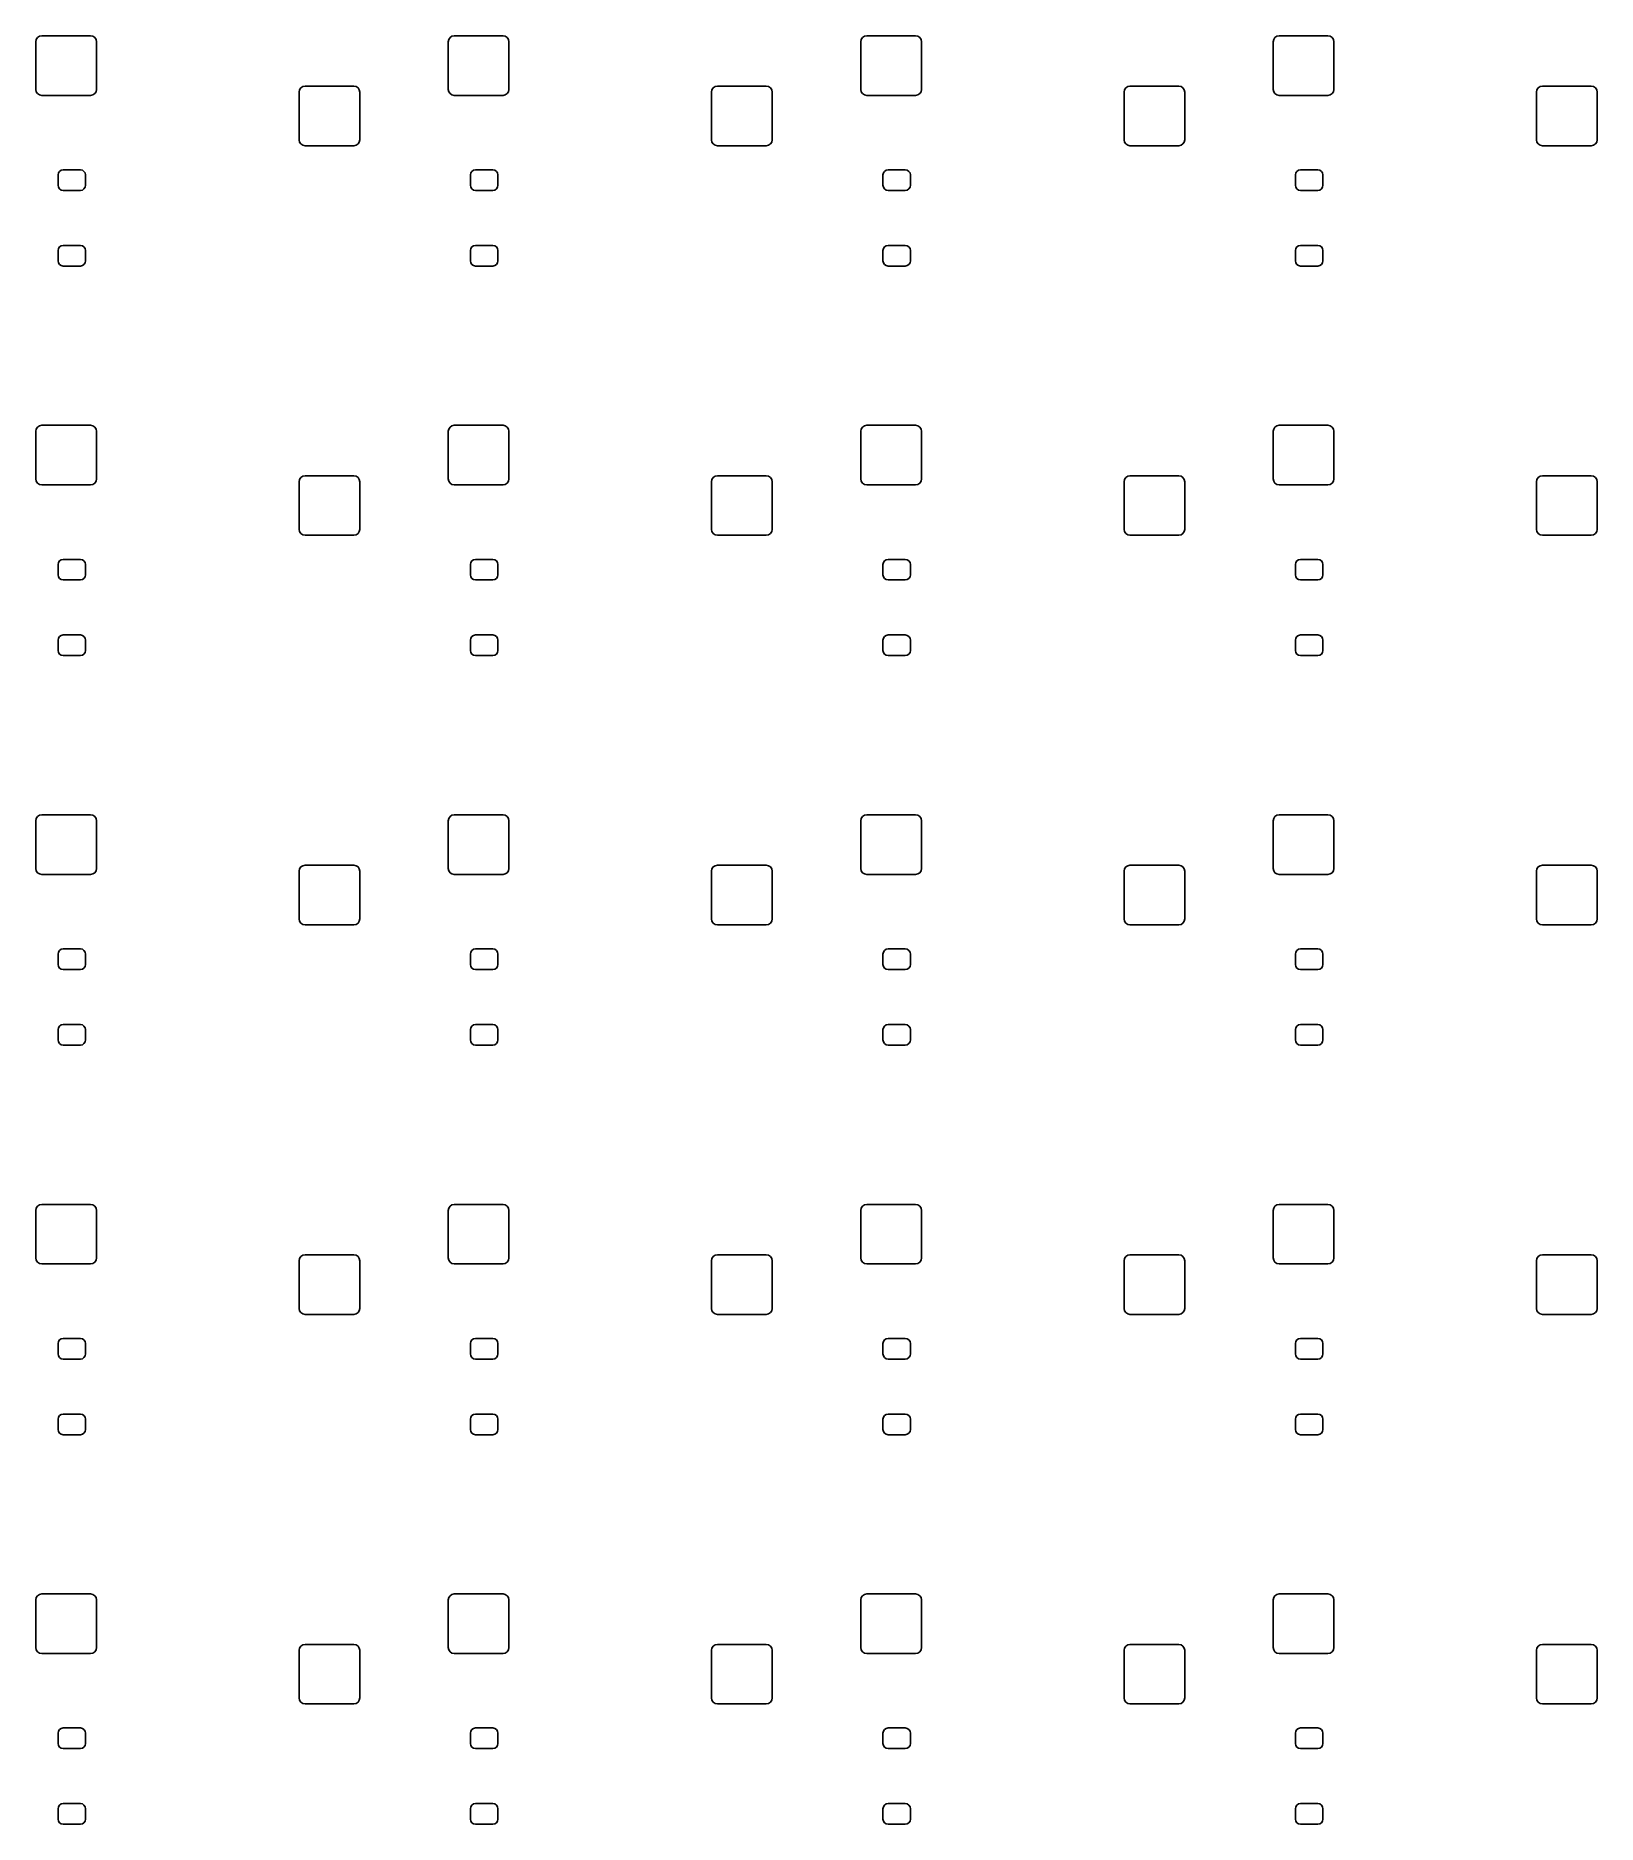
# Model space of a CAD drawing. Extents: x 1.24 to 3.92, y -4.13 to -1.05.
import ezdxf

# ---------------------------------------------------------------- set-up
doc = ezdxf.new("R2010")
doc.units = 0
doc.header["$MEASUREMENT"] = 0
doc.layers.add('BLACK', color=7, linetype='CONTINUOUS')

msp = doc.modelspace()

# ---------------------------------------------------------------- linework, layer by layer
at = {"layer": 'BLACK', "linetype": 'CONTINUOUS'}
for p, q in [((1.2374, -1.0634), (1.2382, -1.0595)), ((1.2374, -1.1453), (1.2374, -1.0634)), ((1.2382, -1.0595), (1.2404, -1.0561)), ((1.2404, -1.0561), (1.2437, -1.0539)), ((1.2437, -1.0539), (1.2476, -1.0531)), ((1.2476, -1.0531), (1.3315, -1.0531)), ((1.3315, -1.0531), (1.3354, -1.0539)), ((1.3354, -1.0539), (1.3387, -1.0561)), ((1.3387, -1.0561), (1.341, -1.0595)), ((1.341, -1.0595), (1.3417, -1.0634)), ((1.3417, -1.0634), (1.3417, -1.1453)), ((1.9461, -1.0634), (1.9468, -1.0595)), ((1.9461, -1.1453), (1.9461, -1.0634)), ((1.9468, -1.0595), (1.9491, -1.0561)), ((1.9491, -1.0561), (1.9524, -1.0539)), ((1.9524, -1.0539), (1.9563, -1.0531)), ((1.9563, -1.0531), (2.0402, -1.0531)), ((2.0402, -1.0531), (2.0441, -1.0539)), ((2.0441, -1.0539), (2.0474, -1.0561)), ((2.0474, -1.0561), (2.0496, -1.0595)), ((2.0496, -1.0595), (2.0504, -1.0634)), ((2.0504, -1.0634), (2.0504, -1.1453)), ((2.6547, -1.0634), (2.6555, -1.0595)), ((2.6547, -1.1453), (2.6547, -1.0634)), ((2.6555, -1.0595), (2.6577, -1.0561)), ((2.6577, -1.0561), (2.661, -1.0539)), ((2.661, -1.0539), (2.665, -1.0531)), ((2.665, -1.0531), (2.7488, -1.0531)), ((2.7488, -1.0531), (2.7527, -1.0539)), ((2.7527, -1.0539), (2.7561, -1.0561)), ((2.7561, -1.0561), (2.7583, -1.0595)), ((2.7583, -1.0595), (2.7591, -1.0634)), ((2.7591, -1.0634), (2.7591, -1.1453)), ((3.3634, -1.0634), (3.3642, -1.0595)), ((3.3634, -1.1453), (3.3634, -1.0634)), ((3.3642, -1.0595), (3.3664, -1.0561)), ((3.3664, -1.0561), (3.3697, -1.0539)), ((3.3697, -1.0539), (3.3736, -1.0531)), ((3.3736, -1.0531), (3.4575, -1.0531)), ((3.4575, -1.0531), (3.4614, -1.0539)), ((3.4614, -1.0539), (3.4647, -1.0561)), ((3.4647, -1.0561), (3.4669, -1.0595)), ((3.4669, -1.0595), (3.4677, -1.0634)), ((3.4677, -1.0634), (3.4677, -1.1453)), ((1.2382, -1.1492), (1.2374, -1.1453)), ((1.2404, -1.1525), (1.2382, -1.1492)), ((1.2437, -1.1547), (1.2404, -1.1525)), ((1.2476, -1.1555), (1.2437, -1.1547)), ((1.3315, -1.1555), (1.2476, -1.1555)), ((1.3354, -1.1547), (1.3315, -1.1555)), ((1.3387, -1.1525), (1.3354, -1.1547)), ((1.341, -1.1492), (1.3387, -1.1525)), ((1.3417, -1.1453), (1.341, -1.1492)), ((1.6898, -1.15), (1.6905, -1.1461)), ((1.6898, -1.2319), (1.6898, -1.15)), ((1.6905, -1.1461), (1.6928, -1.1428)), ((1.6928, -1.1428), (1.6961, -1.1405)), ((1.6961, -1.1405), (1.7, -1.1398)), ((1.7, -1.1398), (1.7839, -1.1398)), ((1.7839, -1.1398), (1.7878, -1.1405)), ((1.7878, -1.1405), (1.7911, -1.1428)), ((1.7911, -1.1428), (1.7933, -1.1461)), ((1.7933, -1.1461), (1.7941, -1.15)), ((1.7941, -1.15), (1.7941, -1.2319)), ((1.9468, -1.1492), (1.9461, -1.1453)), ((1.9491, -1.1525), (1.9468, -1.1492)), ((1.9524, -1.1547), (1.9491, -1.1525)), ((1.9563, -1.1555), (1.9524, -1.1547)), ((2.0402, -1.1555), (1.9563, -1.1555)), ((2.0441, -1.1547), (2.0402, -1.1555)), ((2.0474, -1.1525), (2.0441, -1.1547)), ((2.0496, -1.1492), (2.0474, -1.1525)), ((2.0504, -1.1453), (2.0496, -1.1492)), ((2.3984, -1.15), (2.3992, -1.1461)), ((2.3984, -1.2319), (2.3984, -1.15)), ((2.3992, -1.1461), (2.4014, -1.1428)), ((2.4014, -1.1428), (2.4047, -1.1405)), ((2.4047, -1.1405), (2.4087, -1.1398)), ((2.4087, -1.1398), (2.4925, -1.1398)), ((2.4925, -1.1398), (2.4964, -1.1405)), ((2.4964, -1.1405), (2.4998, -1.1428)), ((2.4998, -1.1428), (2.502, -1.1461)), ((2.502, -1.1461), (2.5028, -1.15)), ((2.5028, -1.15), (2.5028, -1.2319)), ((2.6555, -1.1492), (2.6547, -1.1453)), ((2.6577, -1.1525), (2.6555, -1.1492)), ((2.661, -1.1547), (2.6577, -1.1525)), ((2.665, -1.1555), (2.661, -1.1547)), ((2.7488, -1.1555), (2.665, -1.1555)), ((2.7527, -1.1547), (2.7488, -1.1555)), ((2.7561, -1.1525), (2.7527, -1.1547)), ((2.7583, -1.1492), (2.7561, -1.1525)), ((2.7591, -1.1453), (2.7583, -1.1492)), ((3.1071, -1.15), (3.1079, -1.1461)), ((3.1071, -1.2319), (3.1071, -1.15)), ((3.1079, -1.1461), (3.1101, -1.1428)), ((3.1101, -1.1428), (3.1134, -1.1405)), ((3.1134, -1.1405), (3.1173, -1.1398)), ((3.1173, -1.1398), (3.2012, -1.1398)), ((3.2012, -1.1398), (3.2051, -1.1405)), ((3.2051, -1.1405), (3.2084, -1.1428)), ((3.2084, -1.1428), (3.2106, -1.1461)), ((3.2106, -1.1461), (3.2114, -1.15)), ((3.2114, -1.15), (3.2114, -1.2319)), ((3.3642, -1.1492), (3.3634, -1.1453)), ((3.3664, -1.1525), (3.3642, -1.1492)), ((3.3697, -1.1547), (3.3664, -1.1525)), ((3.3736, -1.1555), (3.3697, -1.1547)), ((3.4575, -1.1555), (3.3736, -1.1555)), ((3.4614, -1.1547), (3.4575, -1.1555)), ((3.4647, -1.1525), (3.4614, -1.1547)), ((3.4669, -1.1492), (3.4647, -1.1525)), ((3.4677, -1.1453), (3.4669, -1.1492)), ((3.8157, -1.15), (3.8165, -1.1461)), ((3.8157, -1.2319), (3.8157, -1.15)), ((3.8165, -1.1461), (3.8187, -1.1428)), ((3.8187, -1.1428), (3.8221, -1.1405)), ((3.8221, -1.1405), (3.826, -1.1398)), ((3.826, -1.1398), (3.9098, -1.1398)), ((3.9098, -1.1398), (3.9138, -1.1405)), ((3.9138, -1.1405), (3.9171, -1.1428)), ((3.9171, -1.1428), (3.9193, -1.1461)), ((3.9193, -1.1461), (3.9201, -1.15)), ((3.9201, -1.15), (3.9201, -1.2319)), ((1.6905, -1.2358), (1.6898, -1.2319)), ((1.6928, -1.2391), (1.6905, -1.2358)), ((1.6961, -1.2413), (1.6928, -1.2391)), ((1.7, -1.2421), (1.6961, -1.2413)), ((1.7839, -1.2421), (1.7, -1.2421)), ((1.7878, -1.2413), (1.7839, -1.2421)), ((1.7911, -1.2391), (1.7878, -1.2413)), ((1.7933, -1.2358), (1.7911, -1.2391)), ((1.7941, -1.2319), (1.7933, -1.2358)), ((2.3992, -1.2358), (2.3984, -1.2319)), ((2.4014, -1.2391), (2.3992, -1.2358)), ((2.4047, -1.2413), (2.4014, -1.2391)), ((2.4087, -1.2421), (2.4047, -1.2413)), ((2.4925, -1.2421), (2.4087, -1.2421)), ((2.4964, -1.2413), (2.4925, -1.2421)), ((2.4998, -1.2391), (2.4964, -1.2413)), ((2.502, -1.2358), (2.4998, -1.2391)), ((2.5028, -1.2319), (2.502, -1.2358)), ((3.1079, -1.2358), (3.1071, -1.2319)), ((3.1101, -1.2391), (3.1079, -1.2358)), ((3.1134, -1.2413), (3.1101, -1.2391)), ((3.1173, -1.2421), (3.1134, -1.2413)), ((3.2012, -1.2421), (3.1173, -1.2421)), ((3.2051, -1.2413), (3.2012, -1.2421)), ((3.2084, -1.2391), (3.2051, -1.2413)), ((3.2106, -1.2358), (3.2084, -1.2391)), ((3.2114, -1.2319), (3.2106, -1.2358)), ((3.8165, -1.2358), (3.8157, -1.2319)), ((3.8187, -1.2391), (3.8165, -1.2358)), ((3.8221, -1.2413), (3.8187, -1.2391)), ((3.826, -1.2421), (3.8221, -1.2413)), ((3.9098, -1.2421), (3.826, -1.2421)), ((3.9138, -1.2413), (3.9098, -1.2421)), ((3.9171, -1.2391), (3.9138, -1.2413)), ((3.9193, -1.2358), (3.9171, -1.2391)), ((3.9201, -1.2319), (3.9193, -1.2358)), ((1.2756, -1.2923), (1.2763, -1.2889)), ((1.2763, -1.2889), (1.2782, -1.2861)), ((1.2782, -1.2861), (1.2811, -1.2841)), ((1.2811, -1.2841), (1.2844, -1.2835)), ((1.2844, -1.2835), (1.314, -1.2835)), ((1.314, -1.2835), (1.3174, -1.2841)), ((1.3174, -1.2841), (1.3202, -1.2861)), ((1.3202, -1.2861), (1.3222, -1.2889)), ((1.3222, -1.2889), (1.3228, -1.2923)), ((1.9843, -1.2923), (1.9849, -1.2889)), ((1.9849, -1.2889), (1.9868, -1.2861)), ((1.9868, -1.2861), (1.9897, -1.2841)), ((1.9897, -1.2841), (1.9931, -1.2835)), ((1.9931, -1.2835), (2.0226, -1.2835)), ((2.0226, -1.2835), (2.026, -1.2841)), ((2.026, -1.2841), (2.0289, -1.2861)), ((2.0289, -1.2861), (2.0308, -1.2889)), ((2.0308, -1.2889), (2.0315, -1.2923)), ((2.6929, -1.2923), (2.6936, -1.2889)), ((2.6936, -1.2889), (2.6955, -1.2861)), ((2.6955, -1.2861), (2.6984, -1.2841)), ((2.6984, -1.2841), (2.7018, -1.2835)), ((2.7018, -1.2835), (2.7313, -1.2835)), ((2.7313, -1.2835), (2.7347, -1.2841)), ((2.7347, -1.2841), (2.7376, -1.2861)), ((2.7376, -1.2861), (2.7395, -1.2889)), ((2.7395, -1.2889), (2.7402, -1.2923)), ((3.4016, -1.2923), (3.4022, -1.2889)), ((3.4022, -1.2889), (3.4042, -1.2861)), ((3.4042, -1.2861), (3.407, -1.2841)), ((3.407, -1.2841), (3.4104, -1.2835)), ((3.4104, -1.2835), (3.44, -1.2835)), ((3.44, -1.2835), (3.4434, -1.2841)), ((3.4434, -1.2841), (3.4462, -1.2861)), ((3.4462, -1.2861), (3.4481, -1.2889)), ((3.4481, -1.2889), (3.4488, -1.2923)), ((1.2756, -1.31), (1.2756, -1.2923)), ((1.2763, -1.3134), (1.2756, -1.31)), ((1.2782, -1.3163), (1.2763, -1.3134)), ((1.2811, -1.3182), (1.2782, -1.3163)), ((1.2844, -1.3189), (1.2811, -1.3182)), ((1.314, -1.3189), (1.2844, -1.3189)), ((1.3174, -1.3182), (1.314, -1.3189)), ((1.3202, -1.3163), (1.3174, -1.3182)), ((1.3222, -1.3134), (1.3202, -1.3163)), ((1.3228, -1.31), (1.3222, -1.3134)), ((1.3228, -1.2923), (1.3228, -1.31)), ((1.9843, -1.31), (1.9843, -1.2923)), ((1.9849, -1.3134), (1.9843, -1.31)), ((1.9868, -1.3163), (1.9849, -1.3134)), ((1.9897, -1.3182), (1.9868, -1.3163)), ((1.9931, -1.3189), (1.9897, -1.3182)), ((2.0226, -1.3189), (1.9931, -1.3189)), ((2.026, -1.3182), (2.0226, -1.3189)), ((2.0289, -1.3163), (2.026, -1.3182)), ((2.0308, -1.3134), (2.0289, -1.3163)), ((2.0315, -1.31), (2.0308, -1.3134)), ((2.0315, -1.2923), (2.0315, -1.31)), ((2.6929, -1.31), (2.6929, -1.2923)), ((2.6936, -1.3134), (2.6929, -1.31)), ((2.6955, -1.3163), (2.6936, -1.3134)), ((2.6984, -1.3182), (2.6955, -1.3163)), ((2.7018, -1.3189), (2.6984, -1.3182)), ((2.7313, -1.3189), (2.7018, -1.3189)), ((2.7347, -1.3182), (2.7313, -1.3189)), ((2.7376, -1.3163), (2.7347, -1.3182)), ((2.7395, -1.3134), (2.7376, -1.3163)), ((2.7402, -1.31), (2.7395, -1.3134)), ((2.7402, -1.2923), (2.7402, -1.31)), ((3.4016, -1.31), (3.4016, -1.2923)), ((3.4022, -1.3134), (3.4016, -1.31)), ((3.4042, -1.3163), (3.4022, -1.3134)), ((3.407, -1.3182), (3.4042, -1.3163)), ((3.4104, -1.3189), (3.407, -1.3182)), ((3.44, -1.3189), (3.4104, -1.3189)), ((3.4434, -1.3182), (3.44, -1.3189)), ((3.4462, -1.3163), (3.4434, -1.3182)), ((3.4481, -1.3134), (3.4462, -1.3163)), ((3.4488, -1.31), (3.4481, -1.3134)), ((3.4488, -1.2923), (3.4488, -1.31)), ((1.2811, -1.4141), (1.2844, -1.4134)), ((1.2844, -1.4134), (1.314, -1.4134)), ((1.314, -1.4134), (1.3174, -1.4141)), ((1.9897, -1.4141), (1.9931, -1.4134)), ((1.9931, -1.4134), (2.0226, -1.4134)), ((2.0226, -1.4134), (2.026, -1.4141)), ((2.6984, -1.4141), (2.7018, -1.4134)), ((2.7018, -1.4134), (2.7313, -1.4134)), ((2.7313, -1.4134), (2.7347, -1.4141)), ((3.407, -1.4141), (3.4104, -1.4134)), ((3.4104, -1.4134), (3.44, -1.4134)), ((3.44, -1.4134), (3.4434, -1.4141)), ((1.2756, -1.4222), (1.2763, -1.4189)), ((1.2756, -1.44), (1.2756, -1.4222)), ((1.2763, -1.4434), (1.2756, -1.44)), ((1.2763, -1.4189), (1.2782, -1.416)), ((1.2782, -1.4462), (1.2763, -1.4434)), ((1.2782, -1.416), (1.2811, -1.4141)), ((1.3174, -1.4141), (1.3202, -1.416)), ((1.3202, -1.416), (1.3222, -1.4189)), ((1.3222, -1.4434), (1.3202, -1.4462)), ((1.3222, -1.4189), (1.3228, -1.4222)), ((1.3228, -1.44), (1.3222, -1.4434)), ((1.3228, -1.4222), (1.3228, -1.44)), ((1.9843, -1.4222), (1.9849, -1.4189)), ((1.9843, -1.44), (1.9843, -1.4222)), ((1.9849, -1.4434), (1.9843, -1.44)), ((1.9849, -1.4189), (1.9868, -1.416)), ((1.9868, -1.4462), (1.9849, -1.4434)), ((1.9868, -1.416), (1.9897, -1.4141)), ((2.026, -1.4141), (2.0289, -1.416)), ((2.0289, -1.416), (2.0308, -1.4189)), ((2.0308, -1.4434), (2.0289, -1.4462)), ((2.0308, -1.4189), (2.0315, -1.4222)), ((2.0315, -1.44), (2.0308, -1.4434)), ((2.0315, -1.4222), (2.0315, -1.44)), ((2.6929, -1.4222), (2.6936, -1.4189)), ((2.6929, -1.44), (2.6929, -1.4222)), ((2.6936, -1.4434), (2.6929, -1.44)), ((2.6936, -1.4189), (2.6955, -1.416)), ((2.6955, -1.4462), (2.6936, -1.4434)), ((2.6955, -1.416), (2.6984, -1.4141)), ((2.7347, -1.4141), (2.7376, -1.416)), ((2.7376, -1.416), (2.7395, -1.4189)), ((2.7395, -1.4434), (2.7376, -1.4462)), ((2.7395, -1.4189), (2.7402, -1.4222)), ((2.7402, -1.44), (2.7395, -1.4434)), ((2.7402, -1.4222), (2.7402, -1.44)), ((3.4016, -1.4222), (3.4022, -1.4189)), ((3.4016, -1.44), (3.4016, -1.4222)), ((3.4022, -1.4434), (3.4016, -1.44)), ((3.4022, -1.4189), (3.4042, -1.416)), ((3.4042, -1.4462), (3.4022, -1.4434)), ((3.4042, -1.416), (3.407, -1.4141)), ((3.4434, -1.4141), (3.4462, -1.416)), ((3.4462, -1.416), (3.4481, -1.4189)), ((3.4481, -1.4434), (3.4462, -1.4462)), ((3.4481, -1.4189), (3.4488, -1.4222)), ((3.4488, -1.44), (3.4481, -1.4434)), ((3.4488, -1.4222), (3.4488, -1.44)), ((1.2811, -1.4481), (1.2782, -1.4462)), ((1.2844, -1.4488), (1.2811, -1.4481)), ((1.314, -1.4488), (1.2844, -1.4488)), ((1.3174, -1.4481), (1.314, -1.4488)), ((1.3202, -1.4462), (1.3174, -1.4481)), ((1.9897, -1.4481), (1.9868, -1.4462)), ((1.9931, -1.4488), (1.9897, -1.4481)), ((2.0226, -1.4488), (1.9931, -1.4488)), ((2.026, -1.4481), (2.0226, -1.4488)), ((2.0289, -1.4462), (2.026, -1.4481)), ((2.6984, -1.4481), (2.6955, -1.4462)), ((2.7018, -1.4488), (2.6984, -1.4481)), ((2.7313, -1.4488), (2.7018, -1.4488)), ((2.7347, -1.4481), (2.7313, -1.4488)), ((2.7376, -1.4462), (2.7347, -1.4481)), ((3.407, -1.4481), (3.4042, -1.4462)), ((3.4104, -1.4488), (3.407, -1.4481)), ((3.44, -1.4488), (3.4104, -1.4488)), ((3.4434, -1.4481), (3.44, -1.4488)), ((3.4462, -1.4462), (3.4434, -1.4481)), ((1.2374, -1.7327), (1.2382, -1.7288)), ((1.2374, -1.8146), (1.2374, -1.7327)), ((1.2382, -1.7288), (1.2404, -1.7254)), ((1.2404, -1.7254), (1.2437, -1.7232)), ((1.2437, -1.7232), (1.2476, -1.7224)), ((1.2476, -1.7224), (1.3315, -1.7224)), ((1.3315, -1.7224), (1.3354, -1.7232)), ((1.3354, -1.7232), (1.3387, -1.7254)), ((1.3387, -1.7254), (1.341, -1.7288)), ((1.341, -1.7288), (1.3417, -1.7327)), ((1.3417, -1.7327), (1.3417, -1.8146)), ((1.9461, -1.7327), (1.9468, -1.7288)), ((1.9461, -1.8146), (1.9461, -1.7327)), ((1.9468, -1.7288), (1.9491, -1.7254)), ((1.9491, -1.7254), (1.9524, -1.7232)), ((1.9524, -1.7232), (1.9563, -1.7224)), ((1.9563, -1.7224), (2.0402, -1.7224)), ((2.0402, -1.7224), (2.0441, -1.7232)), ((2.0441, -1.7232), (2.0474, -1.7254)), ((2.0474, -1.7254), (2.0496, -1.7288)), ((2.0496, -1.7288), (2.0504, -1.7327)), ((2.0504, -1.7327), (2.0504, -1.8146)), ((2.6547, -1.7327), (2.6555, -1.7288)), ((2.6547, -1.8146), (2.6547, -1.7327)), ((2.6555, -1.7288), (2.6577, -1.7254)), ((2.6577, -1.7254), (2.661, -1.7232)), ((2.661, -1.7232), (2.665, -1.7224)), ((2.665, -1.7224), (2.7488, -1.7224)), ((2.7488, -1.7224), (2.7527, -1.7232)), ((2.7527, -1.7232), (2.7561, -1.7254)), ((2.7561, -1.7254), (2.7583, -1.7288)), ((2.7583, -1.7288), (2.7591, -1.7327)), ((2.7591, -1.7327), (2.7591, -1.8146)), ((3.3634, -1.7327), (3.3642, -1.7288)), ((3.3634, -1.8146), (3.3634, -1.7327)), ((3.3642, -1.7288), (3.3664, -1.7254)), ((3.3664, -1.7254), (3.3697, -1.7232)), ((3.3697, -1.7232), (3.3736, -1.7224)), ((3.3736, -1.7224), (3.4575, -1.7224)), ((3.4575, -1.7224), (3.4614, -1.7232)), ((3.4614, -1.7232), (3.4647, -1.7254)), ((3.4647, -1.7254), (3.4669, -1.7288)), ((3.4669, -1.7288), (3.4677, -1.7327)), ((3.4677, -1.7327), (3.4677, -1.8146)), ((1.6905, -1.8154), (1.6928, -1.8121)), ((1.6928, -1.8121), (1.6961, -1.8098)), ((1.6961, -1.8098), (1.7, -1.8091)), ((1.7, -1.8091), (1.7839, -1.8091)), ((1.7839, -1.8091), (1.7878, -1.8098)), ((1.7878, -1.8098), (1.7911, -1.8121)), ((1.7911, -1.8121), (1.7933, -1.8154)), ((2.3992, -1.8154), (2.4014, -1.8121)), ((2.4014, -1.8121), (2.4047, -1.8098)), ((2.4047, -1.8098), (2.4087, -1.8091)), ((2.4087, -1.8091), (2.4925, -1.8091)), ((2.4925, -1.8091), (2.4964, -1.8098)), ((2.4964, -1.8098), (2.4998, -1.8121)), ((2.4998, -1.8121), (2.502, -1.8154)), ((3.1079, -1.8154), (3.1101, -1.8121)), ((3.1101, -1.8121), (3.1134, -1.8098)), ((3.1134, -1.8098), (3.1173, -1.8091)), ((3.1173, -1.8091), (3.2012, -1.8091)), ((3.2012, -1.8091), (3.2051, -1.8098)), ((3.2051, -1.8098), (3.2084, -1.8121)), ((3.2084, -1.8121), (3.2106, -1.8154)), ((3.8165, -1.8154), (3.8187, -1.8121)), ((3.8187, -1.8121), (3.8221, -1.8098)), ((3.8221, -1.8098), (3.826, -1.8091)), ((3.826, -1.8091), (3.9098, -1.8091)), ((3.9098, -1.8091), (3.9138, -1.8098)), ((3.9138, -1.8098), (3.9171, -1.8121)), ((3.9171, -1.8121), (3.9193, -1.8154)), ((1.2382, -1.8185), (1.2374, -1.8146)), ((1.2404, -1.8218), (1.2382, -1.8185)), ((1.2437, -1.824), (1.2404, -1.8218)), ((1.2476, -1.8248), (1.2437, -1.824)), ((1.3315, -1.8248), (1.2476, -1.8248)), ((1.3354, -1.824), (1.3315, -1.8248)), ((1.3387, -1.8218), (1.3354, -1.824)), ((1.341, -1.8185), (1.3387, -1.8218)), ((1.3417, -1.8146), (1.341, -1.8185)), ((1.6898, -1.8193), (1.6905, -1.8154)), ((1.6898, -1.9012), (1.6898, -1.8193)), ((1.7933, -1.8154), (1.7941, -1.8193)), ((1.7941, -1.8193), (1.7941, -1.9012)), ((1.9468, -1.8185), (1.9461, -1.8146)), ((1.9491, -1.8218), (1.9468, -1.8185)), ((1.9524, -1.824), (1.9491, -1.8218)), ((1.9563, -1.8248), (1.9524, -1.824)), ((2.0402, -1.8248), (1.9563, -1.8248)), ((2.0441, -1.824), (2.0402, -1.8248)), ((2.0474, -1.8218), (2.0441, -1.824)), ((2.0496, -1.8185), (2.0474, -1.8218)), ((2.0504, -1.8146), (2.0496, -1.8185)), ((2.3984, -1.8193), (2.3992, -1.8154)), ((2.3984, -1.9012), (2.3984, -1.8193)), ((2.502, -1.8154), (2.5028, -1.8193)), ((2.5028, -1.8193), (2.5028, -1.9012)), ((2.6555, -1.8185), (2.6547, -1.8146)), ((2.6577, -1.8218), (2.6555, -1.8185)), ((2.661, -1.824), (2.6577, -1.8218)), ((2.665, -1.8248), (2.661, -1.824)), ((2.7488, -1.8248), (2.665, -1.8248)), ((2.7527, -1.824), (2.7488, -1.8248)), ((2.7561, -1.8218), (2.7527, -1.824)), ((2.7583, -1.8185), (2.7561, -1.8218)), ((2.7591, -1.8146), (2.7583, -1.8185)), ((3.1071, -1.8193), (3.1079, -1.8154)), ((3.1071, -1.9012), (3.1071, -1.8193)), ((3.2106, -1.8154), (3.2114, -1.8193)), ((3.2114, -1.8193), (3.2114, -1.9012)), ((3.3642, -1.8185), (3.3634, -1.8146)), ((3.3664, -1.8218), (3.3642, -1.8185)), ((3.3697, -1.824), (3.3664, -1.8218)), ((3.3736, -1.8248), (3.3697, -1.824)), ((3.4575, -1.8248), (3.3736, -1.8248)), ((3.4614, -1.824), (3.4575, -1.8248)), ((3.4647, -1.8218), (3.4614, -1.824)), ((3.4669, -1.8185), (3.4647, -1.8218)), ((3.4677, -1.8146), (3.4669, -1.8185)), ((3.8157, -1.8193), (3.8165, -1.8154)), ((3.8157, -1.9012), (3.8157, -1.8193)), ((3.9193, -1.8154), (3.9201, -1.8193)), ((3.9201, -1.8193), (3.9201, -1.9012)), ((1.6905, -1.9051), (1.6898, -1.9012)), ((1.6928, -1.9084), (1.6905, -1.9051)), ((1.7933, -1.9051), (1.7911, -1.9084)), ((1.7941, -1.9012), (1.7933, -1.9051)), ((2.3992, -1.9051), (2.3984, -1.9012)), ((2.4014, -1.9084), (2.3992, -1.9051)), ((2.502, -1.9051), (2.4998, -1.9084)), ((2.5028, -1.9012), (2.502, -1.9051)), ((3.1079, -1.9051), (3.1071, -1.9012)), ((3.1101, -1.9084), (3.1079, -1.9051)), ((3.2106, -1.9051), (3.2084, -1.9084)), ((3.2114, -1.9012), (3.2106, -1.9051)), ((3.8165, -1.9051), (3.8157, -1.9012)), ((3.8187, -1.9084), (3.8165, -1.9051)), ((3.9193, -1.9051), (3.9171, -1.9084)), ((3.9201, -1.9012), (3.9193, -1.9051)), ((1.6961, -1.9106), (1.6928, -1.9084)), ((1.7, -1.9114), (1.6961, -1.9106)), ((1.7839, -1.9114), (1.7, -1.9114)), ((1.7878, -1.9106), (1.7839, -1.9114)), ((1.7911, -1.9084), (1.7878, -1.9106)), ((2.4047, -1.9106), (2.4014, -1.9084)), ((2.4087, -1.9114), (2.4047, -1.9106)), ((2.4925, -1.9114), (2.4087, -1.9114)), ((2.4964, -1.9106), (2.4925, -1.9114)), ((2.4998, -1.9084), (2.4964, -1.9106)), ((3.1134, -1.9106), (3.1101, -1.9084)), ((3.1173, -1.9114), (3.1134, -1.9106)), ((3.2012, -1.9114), (3.1173, -1.9114)), ((3.2051, -1.9106), (3.2012, -1.9114)), ((3.2084, -1.9084), (3.2051, -1.9106)), ((3.8221, -1.9106), (3.8187, -1.9084)), ((3.826, -1.9114), (3.8221, -1.9106)), ((3.9098, -1.9114), (3.826, -1.9114)), ((3.9138, -1.9106), (3.9098, -1.9114)), ((3.9171, -1.9084), (3.9138, -1.9106)), ((1.2756, -1.9616), (1.2763, -1.9582)), ((1.2756, -1.9793), (1.2756, -1.9616)), ((1.2763, -1.9582), (1.2782, -1.9554)), ((1.2782, -1.9554), (1.2811, -1.9534)), ((1.2811, -1.9534), (1.2844, -1.9528)), ((1.2844, -1.9528), (1.314, -1.9528)), ((1.314, -1.9528), (1.3174, -1.9534)), ((1.3174, -1.9534), (1.3202, -1.9554)), ((1.3202, -1.9554), (1.3222, -1.9582)), ((1.3222, -1.9582), (1.3228, -1.9616)), ((1.3228, -1.9616), (1.3228, -1.9793)), ((1.9843, -1.9616), (1.9849, -1.9582)), ((1.9843, -1.9793), (1.9843, -1.9616)), ((1.9849, -1.9582), (1.9868, -1.9554)), ((1.9868, -1.9554), (1.9897, -1.9534)), ((1.9897, -1.9534), (1.9931, -1.9528)), ((1.9931, -1.9528), (2.0226, -1.9528)), ((2.0226, -1.9528), (2.026, -1.9534)), ((2.026, -1.9534), (2.0289, -1.9554)), ((2.0289, -1.9554), (2.0308, -1.9582)), ((2.0308, -1.9582), (2.0315, -1.9616)), ((2.0315, -1.9616), (2.0315, -1.9793)), ((2.6929, -1.9616), (2.6936, -1.9582)), ((2.6929, -1.9793), (2.6929, -1.9616)), ((2.6936, -1.9582), (2.6955, -1.9554)), ((2.6955, -1.9554), (2.6984, -1.9534)), ((2.6984, -1.9534), (2.7018, -1.9528)), ((2.7018, -1.9528), (2.7313, -1.9528)), ((2.7313, -1.9528), (2.7347, -1.9534)), ((2.7347, -1.9534), (2.7376, -1.9554)), ((2.7376, -1.9554), (2.7395, -1.9582)), ((2.7395, -1.9582), (2.7402, -1.9616)), ((2.7402, -1.9616), (2.7402, -1.9793)), ((3.4016, -1.9616), (3.4022, -1.9582)), ((3.4016, -1.9793), (3.4016, -1.9616)), ((3.4022, -1.9582), (3.4042, -1.9554)), ((3.4042, -1.9554), (3.407, -1.9534)), ((3.407, -1.9534), (3.4104, -1.9528)), ((3.4104, -1.9528), (3.44, -1.9528)), ((3.44, -1.9528), (3.4434, -1.9534)), ((3.4434, -1.9534), (3.4462, -1.9554)), ((3.4462, -1.9554), (3.4481, -1.9582)), ((3.4481, -1.9582), (3.4488, -1.9616)), ((3.4488, -1.9616), (3.4488, -1.9793)), ((1.2763, -1.9827), (1.2756, -1.9793)), ((1.2782, -1.9856), (1.2763, -1.9827)), ((1.2811, -1.9875), (1.2782, -1.9856)), ((1.2844, -1.9882), (1.2811, -1.9875)), ((1.314, -1.9882), (1.2844, -1.9882)), ((1.3174, -1.9875), (1.314, -1.9882)), ((1.3202, -1.9856), (1.3174, -1.9875)), ((1.3222, -1.9827), (1.3202, -1.9856)), ((1.3228, -1.9793), (1.3222, -1.9827)), ((1.9849, -1.9827), (1.9843, -1.9793)), ((1.9868, -1.9856), (1.9849, -1.9827)), ((1.9897, -1.9875), (1.9868, -1.9856)), ((1.9931, -1.9882), (1.9897, -1.9875)), ((2.0226, -1.9882), (1.9931, -1.9882)), ((2.026, -1.9875), (2.0226, -1.9882)), ((2.0289, -1.9856), (2.026, -1.9875)), ((2.0308, -1.9827), (2.0289, -1.9856)), ((2.0315, -1.9793), (2.0308, -1.9827)), ((2.6936, -1.9827), (2.6929, -1.9793)), ((2.6955, -1.9856), (2.6936, -1.9827)), ((2.6984, -1.9875), (2.6955, -1.9856)), ((2.7018, -1.9882), (2.6984, -1.9875)), ((2.7313, -1.9882), (2.7018, -1.9882)), ((2.7347, -1.9875), (2.7313, -1.9882)), ((2.7376, -1.9856), (2.7347, -1.9875)), ((2.7395, -1.9827), (2.7376, -1.9856)), ((2.7402, -1.9793), (2.7395, -1.9827)), ((3.4022, -1.9827), (3.4016, -1.9793)), ((3.4042, -1.9856), (3.4022, -1.9827)), ((3.407, -1.9875), (3.4042, -1.9856)), ((3.4104, -1.9882), (3.407, -1.9875)), ((3.44, -1.9882), (3.4104, -1.9882)), ((3.4434, -1.9875), (3.44, -1.9882)), ((3.4462, -1.9856), (3.4434, -1.9875)), ((3.4481, -1.9827), (3.4462, -1.9856)), ((3.4488, -1.9793), (3.4481, -1.9827)), ((1.2756, -2.0915), (1.2763, -2.0881)), ((1.2763, -2.0881), (1.2782, -2.0853)), ((1.2782, -2.0853), (1.2811, -2.0834)), ((1.2811, -2.0834), (1.2844, -2.0827)), ((1.2844, -2.0827), (1.314, -2.0827)), ((1.314, -2.0827), (1.3174, -2.0834)), ((1.3174, -2.0834), (1.3202, -2.0853)), ((1.3202, -2.0853), (1.3222, -2.0881)), ((1.3222, -2.0881), (1.3228, -2.0915)), ((1.9843, -2.0915), (1.9849, -2.0881)), ((1.9849, -2.0881), (1.9868, -2.0853)), ((1.9868, -2.0853), (1.9897, -2.0834)), ((1.9897, -2.0834), (1.9931, -2.0827)), ((1.9931, -2.0827), (2.0226, -2.0827)), ((2.0226, -2.0827), (2.026, -2.0834)), ((2.026, -2.0834), (2.0289, -2.0853)), ((2.0289, -2.0853), (2.0308, -2.0881)), ((2.0308, -2.0881), (2.0315, -2.0915)), ((2.6929, -2.0915), (2.6936, -2.0881)), ((2.6936, -2.0881), (2.6955, -2.0853)), ((2.6955, -2.0853), (2.6984, -2.0834)), ((2.6984, -2.0834), (2.7018, -2.0827)), ((2.7018, -2.0827), (2.7313, -2.0827)), ((2.7313, -2.0827), (2.7347, -2.0834)), ((2.7347, -2.0834), (2.7376, -2.0853)), ((2.7376, -2.0853), (2.7395, -2.0881)), ((2.7395, -2.0881), (2.7402, -2.0915)), ((3.4016, -2.0915), (3.4022, -2.0881)), ((3.4022, -2.0881), (3.4042, -2.0853)), ((3.4042, -2.0853), (3.407, -2.0834)), ((3.407, -2.0834), (3.4104, -2.0827)), ((3.4104, -2.0827), (3.44, -2.0827)), ((3.44, -2.0827), (3.4434, -2.0834)), ((3.4434, -2.0834), (3.4462, -2.0853)), ((3.4462, -2.0853), (3.4481, -2.0881)), ((3.4481, -2.0881), (3.4488, -2.0915)), ((1.2756, -2.1093), (1.2756, -2.0915)), ((1.2763, -2.1126), (1.2756, -2.1093)), ((1.2782, -2.1155), (1.2763, -2.1126)), ((1.2811, -2.1174), (1.2782, -2.1155)), ((1.2844, -2.1181), (1.2811, -2.1174)), ((1.314, -2.1181), (1.2844, -2.1181)), ((1.3174, -2.1174), (1.314, -2.1181)), ((1.3202, -2.1155), (1.3174, -2.1174)), ((1.3222, -2.1126), (1.3202, -2.1155)), ((1.3228, -2.1093), (1.3222, -2.1126)), ((1.3228, -2.0915), (1.3228, -2.1093)), ((1.9843, -2.1093), (1.9843, -2.0915)), ((1.9849, -2.1126), (1.9843, -2.1093)), ((1.9868, -2.1155), (1.9849, -2.1126)), ((1.9897, -2.1174), (1.9868, -2.1155)), ((1.9931, -2.1181), (1.9897, -2.1174)), ((2.0226, -2.1181), (1.9931, -2.1181)), ((2.026, -2.1174), (2.0226, -2.1181)), ((2.0289, -2.1155), (2.026, -2.1174)), ((2.0308, -2.1126), (2.0289, -2.1155)), ((2.0315, -2.1093), (2.0308, -2.1126)), ((2.0315, -2.0915), (2.0315, -2.1093)), ((2.6929, -2.1093), (2.6929, -2.0915)), ((2.6936, -2.1126), (2.6929, -2.1093)), ((2.6955, -2.1155), (2.6936, -2.1126)), ((2.6984, -2.1174), (2.6955, -2.1155)), ((2.7018, -2.1181), (2.6984, -2.1174)), ((2.7313, -2.1181), (2.7018, -2.1181)), ((2.7347, -2.1174), (2.7313, -2.1181)), ((2.7376, -2.1155), (2.7347, -2.1174)), ((2.7395, -2.1126), (2.7376, -2.1155)), ((2.7402, -2.1093), (2.7395, -2.1126)), ((2.7402, -2.0915), (2.7402, -2.1093)), ((3.4016, -2.1093), (3.4016, -2.0915)), ((3.4022, -2.1126), (3.4016, -2.1093)), ((3.4042, -2.1155), (3.4022, -2.1126)), ((3.407, -2.1174), (3.4042, -2.1155)), ((3.4104, -2.1181), (3.407, -2.1174)), ((3.44, -2.1181), (3.4104, -2.1181)), ((3.4434, -2.1174), (3.44, -2.1181)), ((3.4462, -2.1155), (3.4434, -2.1174)), ((3.4481, -2.1126), (3.4462, -2.1155)), ((3.4488, -2.1093), (3.4481, -2.1126)), ((3.4488, -2.0915), (3.4488, -2.1093)), ((1.2382, -2.3981), (1.2404, -2.3947)), ((1.2404, -2.3947), (1.2437, -2.3925)), ((1.2437, -2.3925), (1.2476, -2.3917)), ((1.2476, -2.3917), (1.3315, -2.3917)), ((1.3315, -2.3917), (1.3354, -2.3925)), ((1.3354, -2.3925), (1.3387, -2.3947)), ((1.3387, -2.3947), (1.341, -2.3981)), ((1.9468, -2.3981), (1.9491, -2.3947)), ((1.9491, -2.3947), (1.9524, -2.3925)), ((1.9524, -2.3925), (1.9563, -2.3917)), ((1.9563, -2.3917), (2.0402, -2.3917)), ((2.0402, -2.3917), (2.0441, -2.3925)), ((2.0441, -2.3925), (2.0474, -2.3947)), ((2.0474, -2.3947), (2.0496, -2.3981)), ((2.6555, -2.3981), (2.6577, -2.3947)), ((2.6577, -2.3947), (2.661, -2.3925)), ((2.661, -2.3925), (2.665, -2.3917)), ((2.665, -2.3917), (2.7488, -2.3917)), ((2.7488, -2.3917), (2.7527, -2.3925)), ((2.7527, -2.3925), (2.7561, -2.3947)), ((2.7561, -2.3947), (2.7583, -2.3981)), ((3.3642, -2.3981), (3.3664, -2.3947)), ((3.3664, -2.3947), (3.3697, -2.3925)), ((3.3697, -2.3925), (3.3736, -2.3917)), ((3.3736, -2.3917), (3.4575, -2.3917)), ((3.4575, -2.3917), (3.4614, -2.3925)), ((3.4614, -2.3925), (3.4647, -2.3947)), ((3.4647, -2.3947), (3.4669, -2.3981)), ((1.2374, -2.402), (1.2382, -2.3981)), ((1.2374, -2.4839), (1.2374, -2.402)), ((1.341, -2.3981), (1.3417, -2.402)), ((1.3417, -2.402), (1.3417, -2.4839)), ((1.9461, -2.402), (1.9468, -2.3981)), ((1.9461, -2.4839), (1.9461, -2.402)), ((2.0496, -2.3981), (2.0504, -2.402)), ((2.0504, -2.402), (2.0504, -2.4839)), ((2.6547, -2.402), (2.6555, -2.3981)), ((2.6547, -2.4839), (2.6547, -2.402)), ((2.7583, -2.3981), (2.7591, -2.402)), ((2.7591, -2.402), (2.7591, -2.4839)), ((3.3634, -2.402), (3.3642, -2.3981)), ((3.3634, -2.4839), (3.3634, -2.402)), ((3.4669, -2.3981), (3.4677, -2.402)), ((3.4677, -2.402), (3.4677, -2.4839)), ((1.2382, -2.4878), (1.2374, -2.4839)), ((1.2404, -2.4911), (1.2382, -2.4878)), ((1.341, -2.4878), (1.3387, -2.4911)), ((1.3417, -2.4839), (1.341, -2.4878)), ((1.6898, -2.4886), (1.6905, -2.4847)), ((1.6898, -2.5705), (1.6898, -2.4886)), ((1.6905, -2.4847), (1.6928, -2.4813)), ((1.6928, -2.4813), (1.6961, -2.4791)), ((1.6961, -2.4791), (1.7, -2.4783)), ((1.7, -2.4783), (1.7839, -2.4783)), ((1.7839, -2.4783), (1.7878, -2.4791)), ((1.7878, -2.4791), (1.7911, -2.4813)), ((1.7911, -2.4813), (1.7933, -2.4847)), ((1.7933, -2.4847), (1.7941, -2.4886)), ((1.7941, -2.4886), (1.7941, -2.5705)), ((1.9468, -2.4878), (1.9461, -2.4839)), ((1.9491, -2.4911), (1.9468, -2.4878)), ((2.0496, -2.4878), (2.0474, -2.4911)), ((2.0504, -2.4839), (2.0496, -2.4878)), ((2.3984, -2.4886), (2.3992, -2.4847)), ((2.3984, -2.5705), (2.3984, -2.4886)), ((2.3992, -2.4847), (2.4014, -2.4813)), ((2.4014, -2.4813), (2.4047, -2.4791)), ((2.4047, -2.4791), (2.4087, -2.4783)), ((2.4087, -2.4783), (2.4925, -2.4783)), ((2.4925, -2.4783), (2.4964, -2.4791)), ((2.4964, -2.4791), (2.4998, -2.4813)), ((2.4998, -2.4813), (2.502, -2.4847)), ((2.502, -2.4847), (2.5028, -2.4886)), ((2.5028, -2.4886), (2.5028, -2.5705)), ((2.6555, -2.4878), (2.6547, -2.4839)), ((2.6577, -2.4911), (2.6555, -2.4878)), ((2.7583, -2.4878), (2.7561, -2.4911)), ((2.7591, -2.4839), (2.7583, -2.4878)), ((3.1071, -2.4886), (3.1079, -2.4847)), ((3.1071, -2.5705), (3.1071, -2.4886)), ((3.1079, -2.4847), (3.1101, -2.4813)), ((3.1101, -2.4813), (3.1134, -2.4791)), ((3.1134, -2.4791), (3.1173, -2.4783)), ((3.1173, -2.4783), (3.2012, -2.4783)), ((3.2012, -2.4783), (3.2051, -2.4791)), ((3.2051, -2.4791), (3.2084, -2.4813)), ((3.2084, -2.4813), (3.2106, -2.4847)), ((3.2106, -2.4847), (3.2114, -2.4886)), ((3.2114, -2.4886), (3.2114, -2.5705)), ((3.3642, -2.4878), (3.3634, -2.4839)), ((3.3664, -2.4911), (3.3642, -2.4878)), ((3.4669, -2.4878), (3.4647, -2.4911)), ((3.4677, -2.4839), (3.4669, -2.4878)), ((3.8157, -2.4886), (3.8165, -2.4847)), ((3.8157, -2.5705), (3.8157, -2.4886)), ((3.8165, -2.4847), (3.8187, -2.4813)), ((3.8187, -2.4813), (3.8221, -2.4791)), ((3.8221, -2.4791), (3.826, -2.4783)), ((3.826, -2.4783), (3.9098, -2.4783)), ((3.9098, -2.4783), (3.9138, -2.4791)), ((3.9138, -2.4791), (3.9171, -2.4813)), ((3.9171, -2.4813), (3.9193, -2.4847)), ((3.9193, -2.4847), (3.9201, -2.4886)), ((3.9201, -2.4886), (3.9201, -2.5705)), ((1.2437, -2.4933), (1.2404, -2.4911)), ((1.2476, -2.4941), (1.2437, -2.4933)), ((1.3315, -2.4941), (1.2476, -2.4941)), ((1.3354, -2.4933), (1.3315, -2.4941)), ((1.3387, -2.4911), (1.3354, -2.4933)), ((1.9524, -2.4933), (1.9491, -2.4911)), ((1.9563, -2.4941), (1.9524, -2.4933)), ((2.0402, -2.4941), (1.9563, -2.4941)), ((2.0441, -2.4933), (2.0402, -2.4941)), ((2.0474, -2.4911), (2.0441, -2.4933)), ((2.661, -2.4933), (2.6577, -2.4911)), ((2.665, -2.4941), (2.661, -2.4933)), ((2.7488, -2.4941), (2.665, -2.4941)), ((2.7527, -2.4933), (2.7488, -2.4941)), ((2.7561, -2.4911), (2.7527, -2.4933)), ((3.3697, -2.4933), (3.3664, -2.4911)), ((3.3736, -2.4941), (3.3697, -2.4933)), ((3.4575, -2.4941), (3.3736, -2.4941)), ((3.4614, -2.4933), (3.4575, -2.4941)), ((3.4647, -2.4911), (3.4614, -2.4933)), ((1.6905, -2.5744), (1.6898, -2.5705)), ((1.6928, -2.5777), (1.6905, -2.5744)), ((1.6961, -2.5799), (1.6928, -2.5777)), ((1.7, -2.5807), (1.6961, -2.5799)), ((1.7839, -2.5807), (1.7, -2.5807)), ((1.7878, -2.5799), (1.7839, -2.5807)), ((1.7911, -2.5777), (1.7878, -2.5799)), ((1.7933, -2.5744), (1.7911, -2.5777)), ((1.7941, -2.5705), (1.7933, -2.5744)), ((2.3992, -2.5744), (2.3984, -2.5705)), ((2.4014, -2.5777), (2.3992, -2.5744)), ((2.4047, -2.5799), (2.4014, -2.5777)), ((2.4087, -2.5807), (2.4047, -2.5799)), ((2.4925, -2.5807), (2.4087, -2.5807)), ((2.4964, -2.5799), (2.4925, -2.5807)), ((2.4998, -2.5777), (2.4964, -2.5799)), ((2.502, -2.5744), (2.4998, -2.5777)), ((2.5028, -2.5705), (2.502, -2.5744)), ((3.1079, -2.5744), (3.1071, -2.5705)), ((3.1101, -2.5777), (3.1079, -2.5744)), ((3.1134, -2.5799), (3.1101, -2.5777)), ((3.1173, -2.5807), (3.1134, -2.5799)), ((3.2012, -2.5807), (3.1173, -2.5807)), ((3.2051, -2.5799), (3.2012, -2.5807)), ((3.2084, -2.5777), (3.2051, -2.5799)), ((3.2106, -2.5744), (3.2084, -2.5777)), ((3.2114, -2.5705), (3.2106, -2.5744)), ((3.8165, -2.5744), (3.8157, -2.5705)), ((3.8187, -2.5777), (3.8165, -2.5744)), ((3.8221, -2.5799), (3.8187, -2.5777)), ((3.826, -2.5807), (3.8221, -2.5799)), ((3.9098, -2.5807), (3.826, -2.5807)), ((3.9138, -2.5799), (3.9098, -2.5807)), ((3.9171, -2.5777), (3.9138, -2.5799)), ((3.9193, -2.5744), (3.9171, -2.5777)), ((3.9201, -2.5705), (3.9193, -2.5744)), ((1.2756, -2.6309), (1.2763, -2.6275)), ((1.2756, -2.6486), (1.2756, -2.6309)), ((1.2763, -2.6275), (1.2782, -2.6246)), ((1.2782, -2.6246), (1.2811, -2.6227)), ((1.2811, -2.6227), (1.2844, -2.622)), ((1.2844, -2.622), (1.314, -2.622)), ((1.314, -2.622), (1.3174, -2.6227)), ((1.3174, -2.6227), (1.3202, -2.6246)), ((1.3202, -2.6246), (1.3222, -2.6275)), ((1.3222, -2.6275), (1.3228, -2.6309)), ((1.3228, -2.6309), (1.3228, -2.6486)), ((1.9843, -2.6309), (1.9849, -2.6275)), ((1.9843, -2.6486), (1.9843, -2.6309)), ((1.9849, -2.6275), (1.9868, -2.6246)), ((1.9868, -2.6246), (1.9897, -2.6227)), ((1.9897, -2.6227), (1.9931, -2.622)), ((1.9931, -2.622), (2.0226, -2.622)), ((2.0226, -2.622), (2.026, -2.6227)), ((2.026, -2.6227), (2.0289, -2.6246)), ((2.0289, -2.6246), (2.0308, -2.6275)), ((2.0308, -2.6275), (2.0315, -2.6309)), ((2.0315, -2.6309), (2.0315, -2.6486)), ((2.6929, -2.6309), (2.6936, -2.6275)), ((2.6929, -2.6486), (2.6929, -2.6309)), ((2.6936, -2.6275), (2.6955, -2.6246)), ((2.6955, -2.6246), (2.6984, -2.6227)), ((2.6984, -2.6227), (2.7018, -2.622)), ((2.7018, -2.622), (2.7313, -2.622)), ((2.7313, -2.622), (2.7347, -2.6227)), ((2.7347, -2.6227), (2.7376, -2.6246)), ((2.7376, -2.6246), (2.7395, -2.6275)), ((2.7395, -2.6275), (2.7402, -2.6309)), ((2.7402, -2.6309), (2.7402, -2.6486)), ((3.4016, -2.6309), (3.4022, -2.6275)), ((3.4016, -2.6486), (3.4016, -2.6309)), ((3.4022, -2.6275), (3.4042, -2.6246)), ((3.4042, -2.6246), (3.407, -2.6227)), ((3.407, -2.6227), (3.4104, -2.622)), ((3.4104, -2.622), (3.44, -2.622)), ((3.44, -2.622), (3.4434, -2.6227)), ((3.4434, -2.6227), (3.4462, -2.6246)), ((3.4462, -2.6246), (3.4481, -2.6275)), ((3.4481, -2.6275), (3.4488, -2.6309)), ((3.4488, -2.6309), (3.4488, -2.6486)), ((1.2763, -2.652), (1.2756, -2.6486)), ((1.2782, -2.6549), (1.2763, -2.652)), ((1.2811, -2.6568), (1.2782, -2.6549)), ((1.2844, -2.6575), (1.2811, -2.6568)), ((1.314, -2.6575), (1.2844, -2.6575)), ((1.3174, -2.6568), (1.314, -2.6575)), ((1.3202, -2.6549), (1.3174, -2.6568)), ((1.3222, -2.652), (1.3202, -2.6549)), ((1.3228, -2.6486), (1.3222, -2.652)), ((1.9849, -2.652), (1.9843, -2.6486)), ((1.9868, -2.6549), (1.9849, -2.652)), ((1.9897, -2.6568), (1.9868, -2.6549)), ((1.9931, -2.6575), (1.9897, -2.6568)), ((2.0226, -2.6575), (1.9931, -2.6575)), ((2.026, -2.6568), (2.0226, -2.6575)), ((2.0289, -2.6549), (2.026, -2.6568)), ((2.0308, -2.652), (2.0289, -2.6549)), ((2.0315, -2.6486), (2.0308, -2.652)), ((2.6936, -2.652), (2.6929, -2.6486)), ((2.6955, -2.6549), (2.6936, -2.652)), ((2.6984, -2.6568), (2.6955, -2.6549)), ((2.7018, -2.6575), (2.6984, -2.6568)), ((2.7313, -2.6575), (2.7018, -2.6575)), ((2.7347, -2.6568), (2.7313, -2.6575)), ((2.7376, -2.6549), (2.7347, -2.6568)), ((2.7395, -2.652), (2.7376, -2.6549)), ((2.7402, -2.6486), (2.7395, -2.652)), ((3.4022, -2.652), (3.4016, -2.6486)), ((3.4042, -2.6549), (3.4022, -2.652)), ((3.407, -2.6568), (3.4042, -2.6549)), ((3.4104, -2.6575), (3.407, -2.6568)), ((3.44, -2.6575), (3.4104, -2.6575)), ((3.4434, -2.6568), (3.44, -2.6575)), ((3.4462, -2.6549), (3.4434, -2.6568)), ((3.4481, -2.652), (3.4462, -2.6549)), ((3.4488, -2.6486), (3.4481, -2.652)), ((1.2756, -2.7608), (1.2763, -2.7574)), ((1.2756, -2.7785), (1.2756, -2.7608)), ((1.2763, -2.7574), (1.2782, -2.7546)), ((1.2782, -2.7546), (1.2811, -2.7526)), ((1.2811, -2.7526), (1.2844, -2.752)), ((1.2844, -2.752), (1.314, -2.752)), ((1.314, -2.752), (1.3174, -2.7526)), ((1.3174, -2.7526), (1.3202, -2.7546)), ((1.3202, -2.7546), (1.3222, -2.7574)), ((1.3222, -2.7574), (1.3228, -2.7608)), ((1.3228, -2.7608), (1.3228, -2.7785)), ((1.9843, -2.7608), (1.9849, -2.7574)), ((1.9843, -2.7785), (1.9843, -2.7608)), ((1.9849, -2.7574), (1.9868, -2.7546)), ((1.9868, -2.7546), (1.9897, -2.7526)), ((1.9897, -2.7526), (1.9931, -2.752)), ((1.9931, -2.752), (2.0226, -2.752)), ((2.0226, -2.752), (2.026, -2.7526)), ((2.026, -2.7526), (2.0289, -2.7546)), ((2.0289, -2.7546), (2.0308, -2.7574)), ((2.0308, -2.7574), (2.0315, -2.7608)), ((2.0315, -2.7608), (2.0315, -2.7785)), ((2.6929, -2.7608), (2.6936, -2.7574)), ((2.6929, -2.7785), (2.6929, -2.7608)), ((2.6936, -2.7574), (2.6955, -2.7546)), ((2.6955, -2.7546), (2.6984, -2.7526)), ((2.6984, -2.7526), (2.7018, -2.752)), ((2.7018, -2.752), (2.7313, -2.752)), ((2.7313, -2.752), (2.7347, -2.7526)), ((2.7347, -2.7526), (2.7376, -2.7546)), ((2.7376, -2.7546), (2.7395, -2.7574)), ((2.7395, -2.7574), (2.7402, -2.7608)), ((2.7402, -2.7608), (2.7402, -2.7785)), ((3.4016, -2.7608), (3.4022, -2.7574)), ((3.4016, -2.7785), (3.4016, -2.7608)), ((3.4022, -2.7574), (3.4042, -2.7546)), ((3.4042, -2.7546), (3.407, -2.7526)), ((3.407, -2.7526), (3.4104, -2.752)), ((3.4104, -2.752), (3.44, -2.752)), ((3.44, -2.752), (3.4434, -2.7526)), ((3.4434, -2.7526), (3.4462, -2.7546)), ((3.4462, -2.7546), (3.4481, -2.7574)), ((3.4481, -2.7574), (3.4488, -2.7608)), ((3.4488, -2.7608), (3.4488, -2.7785)), ((1.2763, -2.7819), (1.2756, -2.7785)), ((1.2782, -2.7848), (1.2763, -2.7819)), ((1.2811, -2.7867), (1.2782, -2.7848)), ((1.2844, -2.7874), (1.2811, -2.7867)), ((1.314, -2.7874), (1.2844, -2.7874)), ((1.3174, -2.7867), (1.314, -2.7874)), ((1.3202, -2.7848), (1.3174, -2.7867)), ((1.3222, -2.7819), (1.3202, -2.7848)), ((1.3228, -2.7785), (1.3222, -2.7819)), ((1.9849, -2.7819), (1.9843, -2.7785)), ((1.9868, -2.7848), (1.9849, -2.7819)), ((1.9897, -2.7867), (1.9868, -2.7848)), ((1.9931, -2.7874), (1.9897, -2.7867)), ((2.0226, -2.7874), (1.9931, -2.7874)), ((2.026, -2.7867), (2.0226, -2.7874)), ((2.0289, -2.7848), (2.026, -2.7867)), ((2.0308, -2.7819), (2.0289, -2.7848)), ((2.0315, -2.7785), (2.0308, -2.7819)), ((2.6936, -2.7819), (2.6929, -2.7785)), ((2.6955, -2.7848), (2.6936, -2.7819)), ((2.6984, -2.7867), (2.6955, -2.7848)), ((2.7018, -2.7874), (2.6984, -2.7867)), ((2.7313, -2.7874), (2.7018, -2.7874)), ((2.7347, -2.7867), (2.7313, -2.7874)), ((2.7376, -2.7848), (2.7347, -2.7867)), ((2.7395, -2.7819), (2.7376, -2.7848)), ((2.7402, -2.7785), (2.7395, -2.7819)), ((3.4022, -2.7819), (3.4016, -2.7785)), ((3.4042, -2.7848), (3.4022, -2.7819)), ((3.407, -2.7867), (3.4042, -2.7848)), ((3.4104, -2.7874), (3.407, -2.7867)), ((3.44, -2.7874), (3.4104, -2.7874)), ((3.4434, -2.7867), (3.44, -2.7874)), ((3.4462, -2.7848), (3.4434, -2.7867)), ((3.4481, -2.7819), (3.4462, -2.7848)), ((3.4488, -2.7785), (3.4481, -2.7819)), ((1.2374, -3.0713), (1.2382, -3.0673)), ((1.2374, -3.1531), (1.2374, -3.0713)), ((1.2382, -3.0673), (1.2404, -3.064)), ((1.2404, -3.064), (1.2437, -3.0618)), ((1.2437, -3.0618), (1.2476, -3.061)), ((1.2476, -3.061), (1.3315, -3.061)), ((1.3315, -3.061), (1.3354, -3.0618)), ((1.3354, -3.0618), (1.3387, -3.064)), ((1.3387, -3.064), (1.341, -3.0673)), ((1.341, -3.0673), (1.3417, -3.0713)), ((1.3417, -3.0713), (1.3417, -3.1531)), ((1.9461, -3.0713), (1.9468, -3.0673)), ((1.9461, -3.1531), (1.9461, -3.0713)), ((1.9468, -3.0673), (1.9491, -3.064)), ((1.9491, -3.064), (1.9524, -3.0618)), ((1.9524, -3.0618), (1.9563, -3.061)), ((1.9563, -3.061), (2.0402, -3.061)), ((2.0402, -3.061), (2.0441, -3.0618)), ((2.0441, -3.0618), (2.0474, -3.064)), ((2.0474, -3.064), (2.0496, -3.0673)), ((2.0496, -3.0673), (2.0504, -3.0713)), ((2.0504, -3.0713), (2.0504, -3.1531)), ((2.6547, -3.0713), (2.6555, -3.0673)), ((2.6547, -3.1531), (2.6547, -3.0713)), ((2.6555, -3.0673), (2.6577, -3.064)), ((2.6577, -3.064), (2.661, -3.0618)), ((2.661, -3.0618), (2.665, -3.061)), ((2.665, -3.061), (2.7488, -3.061)), ((2.7488, -3.061), (2.7527, -3.0618)), ((2.7527, -3.0618), (2.7561, -3.064)), ((2.7561, -3.064), (2.7583, -3.0673)), ((2.7583, -3.0673), (2.7591, -3.0713)), ((2.7591, -3.0713), (2.7591, -3.1531)), ((3.3634, -3.0713), (3.3642, -3.0673)), ((3.3634, -3.1531), (3.3634, -3.0713)), ((3.3642, -3.0673), (3.3664, -3.064)), ((3.3664, -3.064), (3.3697, -3.0618)), ((3.3697, -3.0618), (3.3736, -3.061)), ((3.3736, -3.061), (3.4575, -3.061)), ((3.4575, -3.061), (3.4614, -3.0618)), ((3.4614, -3.0618), (3.4647, -3.064)), ((3.4647, -3.064), (3.4669, -3.0673)), ((3.4669, -3.0673), (3.4677, -3.0713)), ((3.4677, -3.0713), (3.4677, -3.1531)), ((1.2382, -3.1571), (1.2374, -3.1531)), ((1.2404, -3.1604), (1.2382, -3.1571)), ((1.2437, -3.1626), (1.2404, -3.1604)), ((1.2476, -3.1634), (1.2437, -3.1626)), ((1.3315, -3.1634), (1.2476, -3.1634)), ((1.3354, -3.1626), (1.3315, -3.1634)), ((1.3387, -3.1604), (1.3354, -3.1626)), ((1.341, -3.1571), (1.3387, -3.1604)), ((1.3417, -3.1531), (1.341, -3.1571)), ((1.6898, -3.1579), (1.6905, -3.154)), ((1.6898, -3.2398), (1.6898, -3.1579)), ((1.6905, -3.154), (1.6928, -3.1506)), ((1.6928, -3.1506), (1.6961, -3.1484)), ((1.6961, -3.1484), (1.7, -3.1476)), ((1.7, -3.1476), (1.7839, -3.1476)), ((1.7839, -3.1476), (1.7878, -3.1484)), ((1.7878, -3.1484), (1.7911, -3.1506)), ((1.7911, -3.1506), (1.7933, -3.154)), ((1.7933, -3.154), (1.7941, -3.1579)), ((1.7941, -3.1579), (1.7941, -3.2398)), ((1.9468, -3.1571), (1.9461, -3.1531)), ((1.9491, -3.1604), (1.9468, -3.1571)), ((1.9524, -3.1626), (1.9491, -3.1604)), ((1.9563, -3.1634), (1.9524, -3.1626)), ((2.0402, -3.1634), (1.9563, -3.1634)), ((2.0441, -3.1626), (2.0402, -3.1634)), ((2.0474, -3.1604), (2.0441, -3.1626)), ((2.0496, -3.1571), (2.0474, -3.1604)), ((2.0504, -3.1531), (2.0496, -3.1571)), ((2.3984, -3.1579), (2.3992, -3.154)), ((2.3984, -3.2398), (2.3984, -3.1579)), ((2.3992, -3.154), (2.4014, -3.1506)), ((2.4014, -3.1506), (2.4047, -3.1484)), ((2.4047, -3.1484), (2.4087, -3.1476)), ((2.4087, -3.1476), (2.4925, -3.1476)), ((2.4925, -3.1476), (2.4964, -3.1484)), ((2.4964, -3.1484), (2.4998, -3.1506)), ((2.4998, -3.1506), (2.502, -3.154)), ((2.502, -3.154), (2.5028, -3.1579)), ((2.5028, -3.1579), (2.5028, -3.2398)), ((2.6555, -3.1571), (2.6547, -3.1531)), ((2.6577, -3.1604), (2.6555, -3.1571)), ((2.661, -3.1626), (2.6577, -3.1604)), ((2.665, -3.1634), (2.661, -3.1626)), ((2.7488, -3.1634), (2.665, -3.1634)), ((2.7527, -3.1626), (2.7488, -3.1634)), ((2.7561, -3.1604), (2.7527, -3.1626)), ((2.7583, -3.1571), (2.7561, -3.1604)), ((2.7591, -3.1531), (2.7583, -3.1571)), ((3.1071, -3.1579), (3.1079, -3.154)), ((3.1071, -3.2398), (3.1071, -3.1579)), ((3.1079, -3.154), (3.1101, -3.1506)), ((3.1101, -3.1506), (3.1134, -3.1484)), ((3.1134, -3.1484), (3.1173, -3.1476)), ((3.1173, -3.1476), (3.2012, -3.1476)), ((3.2012, -3.1476), (3.2051, -3.1484)), ((3.2051, -3.1484), (3.2084, -3.1506)), ((3.2084, -3.1506), (3.2106, -3.154)), ((3.2106, -3.154), (3.2114, -3.1579)), ((3.2114, -3.1579), (3.2114, -3.2398)), ((3.3642, -3.1571), (3.3634, -3.1531)), ((3.3664, -3.1604), (3.3642, -3.1571)), ((3.3697, -3.1626), (3.3664, -3.1604)), ((3.3736, -3.1634), (3.3697, -3.1626)), ((3.4575, -3.1634), (3.3736, -3.1634)), ((3.4614, -3.1626), (3.4575, -3.1634)), ((3.4647, -3.1604), (3.4614, -3.1626)), ((3.4669, -3.1571), (3.4647, -3.1604)), ((3.4677, -3.1531), (3.4669, -3.1571)), ((3.8157, -3.1579), (3.8165, -3.154)), ((3.8157, -3.2398), (3.8157, -3.1579)), ((3.8165, -3.154), (3.8187, -3.1506)), ((3.8187, -3.1506), (3.8221, -3.1484)), ((3.8221, -3.1484), (3.826, -3.1476)), ((3.826, -3.1476), (3.9098, -3.1476)), ((3.9098, -3.1476), (3.9138, -3.1484)), ((3.9138, -3.1484), (3.9171, -3.1506)), ((3.9171, -3.1506), (3.9193, -3.154)), ((3.9193, -3.154), (3.9201, -3.1579)), ((3.9201, -3.1579), (3.9201, -3.2398)), ((1.6905, -3.2437), (1.6898, -3.2398)), ((1.6928, -3.247), (1.6905, -3.2437)), ((1.6961, -3.2492), (1.6928, -3.247)), ((1.7, -3.25), (1.6961, -3.2492)), ((1.7839, -3.25), (1.7, -3.25)), ((1.7878, -3.2492), (1.7839, -3.25)), ((1.7911, -3.247), (1.7878, -3.2492)), ((1.7933, -3.2437), (1.7911, -3.247)), ((1.7941, -3.2398), (1.7933, -3.2437)), ((2.3992, -3.2437), (2.3984, -3.2398)), ((2.4014, -3.247), (2.3992, -3.2437)), ((2.4047, -3.2492), (2.4014, -3.247)), ((2.4087, -3.25), (2.4047, -3.2492)), ((2.4925, -3.25), (2.4087, -3.25)), ((2.4964, -3.2492), (2.4925, -3.25)), ((2.4998, -3.247), (2.4964, -3.2492)), ((2.502, -3.2437), (2.4998, -3.247)), ((2.5028, -3.2398), (2.502, -3.2437)), ((3.1079, -3.2437), (3.1071, -3.2398)), ((3.1101, -3.247), (3.1079, -3.2437)), ((3.1134, -3.2492), (3.1101, -3.247)), ((3.1173, -3.25), (3.1134, -3.2492)), ((3.2012, -3.25), (3.1173, -3.25)), ((3.2051, -3.2492), (3.2012, -3.25)), ((3.2084, -3.247), (3.2051, -3.2492)), ((3.2106, -3.2437), (3.2084, -3.247)), ((3.2114, -3.2398), (3.2106, -3.2437)), ((3.8165, -3.2437), (3.8157, -3.2398)), ((3.8187, -3.247), (3.8165, -3.2437)), ((3.8221, -3.2492), (3.8187, -3.247)), ((3.826, -3.25), (3.8221, -3.2492)), ((3.9098, -3.25), (3.826, -3.25)), ((3.9138, -3.2492), (3.9098, -3.25)), ((3.9171, -3.247), (3.9138, -3.2492)), ((3.9193, -3.2437), (3.9171, -3.247)), ((3.9201, -3.2398), (3.9193, -3.2437)), ((1.2756, -3.3002), (1.2763, -3.2968)), ((1.2756, -3.3179), (1.2756, -3.3002)), ((1.2763, -3.3213), (1.2756, -3.3179)), ((1.2763, -3.2968), (1.2782, -3.2939)), ((1.2782, -3.2939), (1.2811, -3.292)), ((1.2811, -3.292), (1.2844, -3.2913)), ((1.2844, -3.2913), (1.314, -3.2913)), ((1.314, -3.2913), (1.3174, -3.292)), ((1.3174, -3.292), (1.3202, -3.2939)), ((1.3202, -3.2939), (1.3222, -3.2968)), ((1.3222, -3.2968), (1.3228, -3.3002)), ((1.3228, -3.3179), (1.3222, -3.3213)), ((1.3228, -3.3002), (1.3228, -3.3179)), ((1.9843, -3.3002), (1.9849, -3.2968)), ((1.9843, -3.3179), (1.9843, -3.3002)), ((1.9849, -3.3213), (1.9843, -3.3179)), ((1.9849, -3.2968), (1.9868, -3.2939)), ((1.9868, -3.2939), (1.9897, -3.292)), ((1.9897, -3.292), (1.9931, -3.2913)), ((1.9931, -3.2913), (2.0226, -3.2913)), ((2.0226, -3.2913), (2.026, -3.292)), ((2.026, -3.292), (2.0289, -3.2939)), ((2.0289, -3.2939), (2.0308, -3.2968)), ((2.0308, -3.2968), (2.0315, -3.3002)), ((2.0315, -3.3179), (2.0308, -3.3213)), ((2.0315, -3.3002), (2.0315, -3.3179)), ((2.6929, -3.3002), (2.6936, -3.2968)), ((2.6929, -3.3179), (2.6929, -3.3002)), ((2.6936, -3.3213), (2.6929, -3.3179)), ((2.6936, -3.2968), (2.6955, -3.2939)), ((2.6955, -3.2939), (2.6984, -3.292)), ((2.6984, -3.292), (2.7018, -3.2913)), ((2.7018, -3.2913), (2.7313, -3.2913)), ((2.7313, -3.2913), (2.7347, -3.292)), ((2.7347, -3.292), (2.7376, -3.2939)), ((2.7376, -3.2939), (2.7395, -3.2968)), ((2.7395, -3.2968), (2.7402, -3.3002)), ((2.7402, -3.3179), (2.7395, -3.3213)), ((2.7402, -3.3002), (2.7402, -3.3179)), ((3.4016, -3.3002), (3.4022, -3.2968)), ((3.4016, -3.3179), (3.4016, -3.3002)), ((3.4022, -3.3213), (3.4016, -3.3179)), ((3.4022, -3.2968), (3.4042, -3.2939)), ((3.4042, -3.2939), (3.407, -3.292)), ((3.407, -3.292), (3.4104, -3.2913)), ((3.4104, -3.2913), (3.44, -3.2913)), ((3.44, -3.2913), (3.4434, -3.292)), ((3.4434, -3.292), (3.4462, -3.2939)), ((3.4462, -3.2939), (3.4481, -3.2968)), ((3.4481, -3.2968), (3.4488, -3.3002)), ((3.4488, -3.3179), (3.4481, -3.3213)), ((3.4488, -3.3002), (3.4488, -3.3179)), ((1.2782, -3.3242), (1.2763, -3.3213)), ((1.2811, -3.3261), (1.2782, -3.3242)), ((1.2844, -3.3268), (1.2811, -3.3261)), ((1.314, -3.3268), (1.2844, -3.3268)), ((1.3174, -3.3261), (1.314, -3.3268)), ((1.3202, -3.3242), (1.3174, -3.3261)), ((1.3222, -3.3213), (1.3202, -3.3242)), ((1.9868, -3.3242), (1.9849, -3.3213)), ((1.9897, -3.3261), (1.9868, -3.3242)), ((1.9931, -3.3268), (1.9897, -3.3261)), ((2.0226, -3.3268), (1.9931, -3.3268)), ((2.026, -3.3261), (2.0226, -3.3268)), ((2.0289, -3.3242), (2.026, -3.3261)), ((2.0308, -3.3213), (2.0289, -3.3242)), ((2.6955, -3.3242), (2.6936, -3.3213)), ((2.6984, -3.3261), (2.6955, -3.3242)), ((2.7018, -3.3268), (2.6984, -3.3261)), ((2.7313, -3.3268), (2.7018, -3.3268)), ((2.7347, -3.3261), (2.7313, -3.3268)), ((2.7376, -3.3242), (2.7347, -3.3261)), ((2.7395, -3.3213), (2.7376, -3.3242)), ((3.4042, -3.3242), (3.4022, -3.3213)), ((3.407, -3.3261), (3.4042, -3.3242)), ((3.4104, -3.3268), (3.407, -3.3261)), ((3.44, -3.3268), (3.4104, -3.3268)), ((3.4434, -3.3261), (3.44, -3.3268)), ((3.4462, -3.3242), (3.4434, -3.3261)), ((3.4481, -3.3213), (3.4462, -3.3242)), ((1.2756, -3.4301), (1.2763, -3.4267)), ((1.2756, -3.4478), (1.2756, -3.4301)), ((1.2763, -3.4267), (1.2782, -3.4239)), ((1.2782, -3.4239), (1.2811, -3.4219)), ((1.2811, -3.4219), (1.2844, -3.4213)), ((1.2844, -3.4213), (1.314, -3.4213)), ((1.314, -3.4213), (1.3174, -3.4219)), ((1.3174, -3.4219), (1.3202, -3.4239)), ((1.3202, -3.4239), (1.3222, -3.4267)), ((1.3222, -3.4267), (1.3228, -3.4301)), ((1.3228, -3.4301), (1.3228, -3.4478)), ((1.9843, -3.4301), (1.9849, -3.4267)), ((1.9843, -3.4478), (1.9843, -3.4301)), ((1.9849, -3.4267), (1.9868, -3.4239)), ((1.9868, -3.4239), (1.9897, -3.4219)), ((1.9897, -3.4219), (1.9931, -3.4213)), ((1.9931, -3.4213), (2.0226, -3.4213)), ((2.0226, -3.4213), (2.026, -3.4219)), ((2.026, -3.4219), (2.0289, -3.4239)), ((2.0289, -3.4239), (2.0308, -3.4267)), ((2.0308, -3.4267), (2.0315, -3.4301)), ((2.0315, -3.4301), (2.0315, -3.4478)), ((2.6929, -3.4301), (2.6936, -3.4267)), ((2.6929, -3.4478), (2.6929, -3.4301)), ((2.6936, -3.4267), (2.6955, -3.4239)), ((2.6955, -3.4239), (2.6984, -3.4219)), ((2.6984, -3.4219), (2.7018, -3.4213)), ((2.7018, -3.4213), (2.7313, -3.4213)), ((2.7313, -3.4213), (2.7347, -3.4219)), ((2.7347, -3.4219), (2.7376, -3.4239)), ((2.7376, -3.4239), (2.7395, -3.4267)), ((2.7395, -3.4267), (2.7402, -3.4301)), ((2.7402, -3.4301), (2.7402, -3.4478)), ((3.4016, -3.4301), (3.4022, -3.4267)), ((3.4016, -3.4478), (3.4016, -3.4301)), ((3.4022, -3.4267), (3.4042, -3.4239)), ((3.4042, -3.4239), (3.407, -3.4219)), ((3.407, -3.4219), (3.4104, -3.4213)), ((3.4104, -3.4213), (3.44, -3.4213)), ((3.44, -3.4213), (3.4434, -3.4219)), ((3.4434, -3.4219), (3.4462, -3.4239)), ((3.4462, -3.4239), (3.4481, -3.4267)), ((3.4481, -3.4267), (3.4488, -3.4301)), ((3.4488, -3.4301), (3.4488, -3.4478)), ((1.2763, -3.4512), (1.2756, -3.4478)), ((1.2782, -3.4541), (1.2763, -3.4512)), ((1.2811, -3.456), (1.2782, -3.4541)), ((1.2844, -3.4567), (1.2811, -3.456)), ((1.314, -3.4567), (1.2844, -3.4567)), ((1.3174, -3.456), (1.314, -3.4567)), ((1.3202, -3.4541), (1.3174, -3.456)), ((1.3222, -3.4512), (1.3202, -3.4541)), ((1.3228, -3.4478), (1.3222, -3.4512)), ((1.9849, -3.4512), (1.9843, -3.4478)), ((1.9868, -3.4541), (1.9849, -3.4512)), ((1.9897, -3.456), (1.9868, -3.4541)), ((1.9931, -3.4567), (1.9897, -3.456)), ((2.0226, -3.4567), (1.9931, -3.4567)), ((2.026, -3.456), (2.0226, -3.4567)), ((2.0289, -3.4541), (2.026, -3.456)), ((2.0308, -3.4512), (2.0289, -3.4541)), ((2.0315, -3.4478), (2.0308, -3.4512)), ((2.6936, -3.4512), (2.6929, -3.4478)), ((2.6955, -3.4541), (2.6936, -3.4512)), ((2.6984, -3.456), (2.6955, -3.4541)), ((2.7018, -3.4567), (2.6984, -3.456)), ((2.7313, -3.4567), (2.7018, -3.4567)), ((2.7347, -3.456), (2.7313, -3.4567)), ((2.7376, -3.4541), (2.7347, -3.456)), ((2.7395, -3.4512), (2.7376, -3.4541)), ((2.7402, -3.4478), (2.7395, -3.4512)), ((3.4022, -3.4512), (3.4016, -3.4478)), ((3.4042, -3.4541), (3.4022, -3.4512)), ((3.407, -3.456), (3.4042, -3.4541)), ((3.4104, -3.4567), (3.407, -3.456)), ((3.44, -3.4567), (3.4104, -3.4567)), ((3.4434, -3.456), (3.44, -3.4567)), ((3.4462, -3.4541), (3.4434, -3.456)), ((3.4481, -3.4512), (3.4462, -3.4541)), ((3.4488, -3.4478), (3.4481, -3.4512)), ((1.2374, -3.7406), (1.2382, -3.7366)), ((1.2374, -3.8224), (1.2374, -3.7406)), ((1.2382, -3.7366), (1.2404, -3.7333)), ((1.2404, -3.7333), (1.2437, -3.7311)), ((1.2437, -3.7311), (1.2476, -3.7303)), ((1.2476, -3.7303), (1.3315, -3.7303)), ((1.3315, -3.7303), (1.3354, -3.7311)), ((1.3354, -3.7311), (1.3387, -3.7333)), ((1.3387, -3.7333), (1.341, -3.7366)), ((1.341, -3.7366), (1.3417, -3.7406)), ((1.3417, -3.7406), (1.3417, -3.8224)), ((1.9461, -3.7406), (1.9468, -3.7366)), ((1.9461, -3.8224), (1.9461, -3.7406)), ((1.9468, -3.7366), (1.9491, -3.7333)), ((1.9491, -3.7333), (1.9524, -3.7311)), ((1.9524, -3.7311), (1.9563, -3.7303)), ((1.9563, -3.7303), (2.0402, -3.7303)), ((2.0402, -3.7303), (2.0441, -3.7311)), ((2.0441, -3.7311), (2.0474, -3.7333)), ((2.0474, -3.7333), (2.0496, -3.7366)), ((2.0496, -3.7366), (2.0504, -3.7406)), ((2.0504, -3.7406), (2.0504, -3.8224)), ((2.6547, -3.7406), (2.6555, -3.7366)), ((2.6547, -3.8224), (2.6547, -3.7406)), ((2.6555, -3.7366), (2.6577, -3.7333)), ((2.6577, -3.7333), (2.661, -3.7311)), ((2.661, -3.7311), (2.665, -3.7303)), ((2.665, -3.7303), (2.7488, -3.7303)), ((2.7488, -3.7303), (2.7527, -3.7311)), ((2.7527, -3.7311), (2.7561, -3.7333)), ((2.7561, -3.7333), (2.7583, -3.7366)), ((2.7583, -3.7366), (2.7591, -3.7406)), ((2.7591, -3.7406), (2.7591, -3.8224)), ((3.3634, -3.7406), (3.3642, -3.7366)), ((3.3634, -3.8224), (3.3634, -3.7406)), ((3.3642, -3.7366), (3.3664, -3.7333)), ((3.3664, -3.7333), (3.3697, -3.7311)), ((3.3697, -3.7311), (3.3736, -3.7303)), ((3.3736, -3.7303), (3.4575, -3.7303)), ((3.4575, -3.7303), (3.4614, -3.7311)), ((3.4614, -3.7311), (3.4647, -3.7333)), ((3.4647, -3.7333), (3.4669, -3.7366)), ((3.4669, -3.7366), (3.4677, -3.7406)), ((3.4677, -3.7406), (3.4677, -3.8224)), ((1.2382, -3.8264), (1.2374, -3.8224)), ((1.2404, -3.8297), (1.2382, -3.8264)), ((1.2437, -3.8319), (1.2404, -3.8297)), ((1.2476, -3.8327), (1.2437, -3.8319)), ((1.3315, -3.8327), (1.2476, -3.8327)), ((1.3354, -3.8319), (1.3315, -3.8327)), ((1.3387, -3.8297), (1.3354, -3.8319)), ((1.341, -3.8264), (1.3387, -3.8297)), ((1.3417, -3.8224), (1.341, -3.8264)), ((1.6898, -3.8272), (1.6905, -3.8232)), ((1.6898, -3.9091), (1.6898, -3.8272)), ((1.6905, -3.8232), (1.6928, -3.8199)), ((1.6928, -3.8199), (1.6961, -3.8177)), ((1.6961, -3.8177), (1.7, -3.8169)), ((1.7, -3.8169), (1.7839, -3.8169)), ((1.7839, -3.8169), (1.7878, -3.8177)), ((1.7878, -3.8177), (1.7911, -3.8199)), ((1.7911, -3.8199), (1.7933, -3.8232)), ((1.7933, -3.8232), (1.7941, -3.8272)), ((1.7941, -3.8272), (1.7941, -3.9091)), ((1.9468, -3.8264), (1.9461, -3.8224)), ((1.9491, -3.8297), (1.9468, -3.8264)), ((1.9524, -3.8319), (1.9491, -3.8297)), ((1.9563, -3.8327), (1.9524, -3.8319)), ((2.0402, -3.8327), (1.9563, -3.8327)), ((2.0441, -3.8319), (2.0402, -3.8327)), ((2.0474, -3.8297), (2.0441, -3.8319)), ((2.0496, -3.8264), (2.0474, -3.8297)), ((2.0504, -3.8224), (2.0496, -3.8264)), ((2.3984, -3.8272), (2.3992, -3.8232)), ((2.3984, -3.9091), (2.3984, -3.8272)), ((2.3992, -3.8232), (2.4014, -3.8199)), ((2.4014, -3.8199), (2.4047, -3.8177)), ((2.4047, -3.8177), (2.4087, -3.8169)), ((2.4087, -3.8169), (2.4925, -3.8169)), ((2.4925, -3.8169), (2.4964, -3.8177)), ((2.4964, -3.8177), (2.4998, -3.8199)), ((2.4998, -3.8199), (2.502, -3.8232)), ((2.502, -3.8232), (2.5028, -3.8272)), ((2.5028, -3.8272), (2.5028, -3.9091)), ((2.6555, -3.8264), (2.6547, -3.8224)), ((2.6577, -3.8297), (2.6555, -3.8264)), ((2.661, -3.8319), (2.6577, -3.8297)), ((2.665, -3.8327), (2.661, -3.8319)), ((2.7488, -3.8327), (2.665, -3.8327)), ((2.7527, -3.8319), (2.7488, -3.8327)), ((2.7561, -3.8297), (2.7527, -3.8319)), ((2.7583, -3.8264), (2.7561, -3.8297)), ((2.7591, -3.8224), (2.7583, -3.8264)), ((3.1071, -3.8272), (3.1079, -3.8232)), ((3.1071, -3.9091), (3.1071, -3.8272)), ((3.1079, -3.8232), (3.1101, -3.8199)), ((3.1101, -3.8199), (3.1134, -3.8177)), ((3.1134, -3.8177), (3.1173, -3.8169)), ((3.1173, -3.8169), (3.2012, -3.8169)), ((3.2012, -3.8169), (3.2051, -3.8177)), ((3.2051, -3.8177), (3.2084, -3.8199)), ((3.2084, -3.8199), (3.2106, -3.8232)), ((3.2106, -3.8232), (3.2114, -3.8272)), ((3.2114, -3.8272), (3.2114, -3.9091)), ((3.3642, -3.8264), (3.3634, -3.8224)), ((3.3664, -3.8297), (3.3642, -3.8264)), ((3.3697, -3.8319), (3.3664, -3.8297)), ((3.3736, -3.8327), (3.3697, -3.8319)), ((3.4575, -3.8327), (3.3736, -3.8327)), ((3.4614, -3.8319), (3.4575, -3.8327)), ((3.4647, -3.8297), (3.4614, -3.8319)), ((3.4669, -3.8264), (3.4647, -3.8297)), ((3.4677, -3.8224), (3.4669, -3.8264)), ((3.8157, -3.8272), (3.8165, -3.8232)), ((3.8157, -3.9091), (3.8157, -3.8272)), ((3.8165, -3.8232), (3.8187, -3.8199)), ((3.8187, -3.8199), (3.8221, -3.8177)), ((3.8221, -3.8177), (3.826, -3.8169)), ((3.826, -3.8169), (3.9098, -3.8169)), ((3.9098, -3.8169), (3.9138, -3.8177)), ((3.9138, -3.8177), (3.9171, -3.8199)), ((3.9171, -3.8199), (3.9193, -3.8232)), ((3.9193, -3.8232), (3.9201, -3.8272)), ((3.9201, -3.8272), (3.9201, -3.9091)), ((1.6905, -3.913), (1.6898, -3.9091)), ((1.6928, -3.9163), (1.6905, -3.913)), ((1.6961, -3.9185), (1.6928, -3.9163)), ((1.7, -3.9193), (1.6961, -3.9185)), ((1.7839, -3.9193), (1.7, -3.9193)), ((1.7878, -3.9185), (1.7839, -3.9193)), ((1.7911, -3.9163), (1.7878, -3.9185)), ((1.7933, -3.913), (1.7911, -3.9163)), ((1.7941, -3.9091), (1.7933, -3.913)), ((2.3992, -3.913), (2.3984, -3.9091)), ((2.4014, -3.9163), (2.3992, -3.913)), ((2.4047, -3.9185), (2.4014, -3.9163)), ((2.4087, -3.9193), (2.4047, -3.9185)), ((2.4925, -3.9193), (2.4087, -3.9193)), ((2.4964, -3.9185), (2.4925, -3.9193)), ((2.4998, -3.9163), (2.4964, -3.9185)), ((2.502, -3.913), (2.4998, -3.9163)), ((2.5028, -3.9091), (2.502, -3.913)), ((3.1079, -3.913), (3.1071, -3.9091)), ((3.1101, -3.9163), (3.1079, -3.913)), ((3.1134, -3.9185), (3.1101, -3.9163)), ((3.1173, -3.9193), (3.1134, -3.9185)), ((3.2012, -3.9193), (3.1173, -3.9193)), ((3.2051, -3.9185), (3.2012, -3.9193)), ((3.2084, -3.9163), (3.2051, -3.9185)), ((3.2106, -3.913), (3.2084, -3.9163)), ((3.2114, -3.9091), (3.2106, -3.913)), ((3.8165, -3.913), (3.8157, -3.9091)), ((3.8187, -3.9163), (3.8165, -3.913)), ((3.8221, -3.9185), (3.8187, -3.9163)), ((3.826, -3.9193), (3.8221, -3.9185)), ((3.9098, -3.9193), (3.826, -3.9193)), ((3.9138, -3.9185), (3.9098, -3.9193)), ((3.9171, -3.9163), (3.9138, -3.9185)), ((3.9193, -3.913), (3.9171, -3.9163)), ((3.9201, -3.9091), (3.9193, -3.913)), ((1.2763, -3.9661), (1.2782, -3.9632)), ((1.2782, -3.9632), (1.2811, -3.9613)), ((1.2811, -3.9613), (1.2844, -3.9606)), ((1.2844, -3.9606), (1.314, -3.9606)), ((1.314, -3.9606), (1.3174, -3.9613)), ((1.3174, -3.9613), (1.3202, -3.9632)), ((1.3202, -3.9632), (1.3222, -3.9661)), ((1.9849, -3.9661), (1.9868, -3.9632)), ((1.9868, -3.9632), (1.9897, -3.9613)), ((1.9897, -3.9613), (1.9931, -3.9606)), ((1.9931, -3.9606), (2.0226, -3.9606)), ((2.0226, -3.9606), (2.026, -3.9613)), ((2.026, -3.9613), (2.0289, -3.9632)), ((2.0289, -3.9632), (2.0308, -3.9661)), ((2.6936, -3.9661), (2.6955, -3.9632)), ((2.6955, -3.9632), (2.6984, -3.9613)), ((2.6984, -3.9613), (2.7018, -3.9606)), ((2.7018, -3.9606), (2.7313, -3.9606)), ((2.7313, -3.9606), (2.7347, -3.9613)), ((2.7347, -3.9613), (2.7376, -3.9632)), ((2.7376, -3.9632), (2.7395, -3.9661)), ((3.4022, -3.9661), (3.4042, -3.9632)), ((3.4042, -3.9632), (3.407, -3.9613)), ((3.407, -3.9613), (3.4104, -3.9606)), ((3.4104, -3.9606), (3.44, -3.9606)), ((3.44, -3.9606), (3.4434, -3.9613)), ((3.4434, -3.9613), (3.4462, -3.9632)), ((3.4462, -3.9632), (3.4481, -3.9661)), ((1.2756, -3.9695), (1.2763, -3.9661)), ((1.2756, -3.9872), (1.2756, -3.9695)), ((1.2763, -3.9906), (1.2756, -3.9872)), ((1.2782, -3.9935), (1.2763, -3.9906)), ((1.2811, -3.9954), (1.2782, -3.9935)), ((1.3202, -3.9935), (1.3174, -3.9954)), ((1.3222, -3.9906), (1.3202, -3.9935)), ((1.3222, -3.9661), (1.3228, -3.9695)), ((1.3228, -3.9872), (1.3222, -3.9906)), ((1.3228, -3.9695), (1.3228, -3.9872)), ((1.9843, -3.9695), (1.9849, -3.9661)), ((1.9843, -3.9872), (1.9843, -3.9695)), ((1.9849, -3.9906), (1.9843, -3.9872)), ((1.9868, -3.9935), (1.9849, -3.9906)), ((1.9897, -3.9954), (1.9868, -3.9935)), ((2.0289, -3.9935), (2.026, -3.9954)), ((2.0308, -3.9906), (2.0289, -3.9935)), ((2.0308, -3.9661), (2.0315, -3.9695)), ((2.0315, -3.9872), (2.0308, -3.9906)), ((2.0315, -3.9695), (2.0315, -3.9872)), ((2.6929, -3.9695), (2.6936, -3.9661)), ((2.6929, -3.9872), (2.6929, -3.9695)), ((2.6936, -3.9906), (2.6929, -3.9872)), ((2.6955, -3.9935), (2.6936, -3.9906)), ((2.6984, -3.9954), (2.6955, -3.9935)), ((2.7376, -3.9935), (2.7347, -3.9954)), ((2.7395, -3.9906), (2.7376, -3.9935)), ((2.7395, -3.9661), (2.7402, -3.9695)), ((2.7402, -3.9872), (2.7395, -3.9906)), ((2.7402, -3.9695), (2.7402, -3.9872)), ((3.4016, -3.9695), (3.4022, -3.9661)), ((3.4016, -3.9872), (3.4016, -3.9695)), ((3.4022, -3.9906), (3.4016, -3.9872)), ((3.4042, -3.9935), (3.4022, -3.9906)), ((3.407, -3.9954), (3.4042, -3.9935)), ((3.4462, -3.9935), (3.4434, -3.9954)), ((3.4481, -3.9906), (3.4462, -3.9935)), ((3.4481, -3.9661), (3.4488, -3.9695)), ((3.4488, -3.9872), (3.4481, -3.9906)), ((3.4488, -3.9695), (3.4488, -3.9872)), ((1.2844, -3.9961), (1.2811, -3.9954)), ((1.314, -3.9961), (1.2844, -3.9961)), ((1.3174, -3.9954), (1.314, -3.9961)), ((1.9931, -3.9961), (1.9897, -3.9954)), ((2.0226, -3.9961), (1.9931, -3.9961)), ((2.026, -3.9954), (2.0226, -3.9961)), ((2.7018, -3.9961), (2.6984, -3.9954)), ((2.7313, -3.9961), (2.7018, -3.9961)), ((2.7347, -3.9954), (2.7313, -3.9961)), ((3.4104, -3.9961), (3.407, -3.9954)), ((3.44, -3.9961), (3.4104, -3.9961)), ((3.4434, -3.9954), (3.44, -3.9961)), ((1.2756, -4.0994), (1.2763, -4.096)), ((1.2756, -4.1171), (1.2756, -4.0994)), ((1.2763, -4.1205), (1.2756, -4.1171)), ((1.2763, -4.096), (1.2782, -4.0931)), ((1.2782, -4.0931), (1.2811, -4.0912)), ((1.2811, -4.0912), (1.2844, -4.0906)), ((1.2844, -4.0906), (1.314, -4.0906)), ((1.314, -4.0906), (1.3174, -4.0912)), ((1.3174, -4.0912), (1.3202, -4.0931)), ((1.3202, -4.0931), (1.3222, -4.096)), ((1.3222, -4.096), (1.3228, -4.0994)), ((1.3228, -4.1171), (1.3222, -4.1205)), ((1.3228, -4.0994), (1.3228, -4.1171)), ((1.9843, -4.0994), (1.9849, -4.096)), ((1.9843, -4.1171), (1.9843, -4.0994)), ((1.9849, -4.1205), (1.9843, -4.1171)), ((1.9849, -4.096), (1.9868, -4.0931)), ((1.9868, -4.0931), (1.9897, -4.0912)), ((1.9897, -4.0912), (1.9931, -4.0906)), ((1.9931, -4.0906), (2.0226, -4.0906)), ((2.0226, -4.0906), (2.026, -4.0912)), ((2.026, -4.0912), (2.0289, -4.0931)), ((2.0289, -4.0931), (2.0308, -4.096)), ((2.0308, -4.096), (2.0315, -4.0994)), ((2.0315, -4.1171), (2.0308, -4.1205)), ((2.0315, -4.0994), (2.0315, -4.1171)), ((2.6929, -4.0994), (2.6936, -4.096)), ((2.6929, -4.1171), (2.6929, -4.0994)), ((2.6936, -4.1205), (2.6929, -4.1171)), ((2.6936, -4.096), (2.6955, -4.0931)), ((2.6955, -4.0931), (2.6984, -4.0912)), ((2.6984, -4.0912), (2.7018, -4.0906)), ((2.7018, -4.0906), (2.7313, -4.0906)), ((2.7313, -4.0906), (2.7347, -4.0912)), ((2.7347, -4.0912), (2.7376, -4.0931)), ((2.7376, -4.0931), (2.7395, -4.096)), ((2.7395, -4.096), (2.7402, -4.0994)), ((2.7402, -4.1171), (2.7395, -4.1205)), ((2.7402, -4.0994), (2.7402, -4.1171)), ((3.4016, -4.0994), (3.4022, -4.096)), ((3.4016, -4.1171), (3.4016, -4.0994)), ((3.4022, -4.1205), (3.4016, -4.1171)), ((3.4022, -4.096), (3.4042, -4.0931)), ((3.4042, -4.0931), (3.407, -4.0912)), ((3.407, -4.0912), (3.4104, -4.0906)), ((3.4104, -4.0906), (3.44, -4.0906)), ((3.44, -4.0906), (3.4434, -4.0912)), ((3.4434, -4.0912), (3.4462, -4.0931)), ((3.4462, -4.0931), (3.4481, -4.096)), ((3.4481, -4.096), (3.4488, -4.0994)), ((3.4488, -4.1171), (3.4481, -4.1205)), ((3.4488, -4.0994), (3.4488, -4.1171)), ((1.2782, -4.1234), (1.2763, -4.1205)), ((1.2811, -4.1253), (1.2782, -4.1234)), ((1.2844, -4.126), (1.2811, -4.1253)), ((1.314, -4.126), (1.2844, -4.126)), ((1.3174, -4.1253), (1.314, -4.126)), ((1.3202, -4.1234), (1.3174, -4.1253)), ((1.3222, -4.1205), (1.3202, -4.1234)), ((1.9868, -4.1234), (1.9849, -4.1205)), ((1.9897, -4.1253), (1.9868, -4.1234)), ((1.9931, -4.126), (1.9897, -4.1253)), ((2.0226, -4.126), (1.9931, -4.126)), ((2.026, -4.1253), (2.0226, -4.126)), ((2.0289, -4.1234), (2.026, -4.1253)), ((2.0308, -4.1205), (2.0289, -4.1234)), ((2.6955, -4.1234), (2.6936, -4.1205)), ((2.6984, -4.1253), (2.6955, -4.1234)), ((2.7018, -4.126), (2.6984, -4.1253)), ((2.7313, -4.126), (2.7018, -4.126)), ((2.7347, -4.1253), (2.7313, -4.126)), ((2.7376, -4.1234), (2.7347, -4.1253)), ((2.7395, -4.1205), (2.7376, -4.1234)), ((3.4042, -4.1234), (3.4022, -4.1205)), ((3.407, -4.1253), (3.4042, -4.1234)), ((3.4104, -4.126), (3.407, -4.1253)), ((3.44, -4.126), (3.4104, -4.126)), ((3.4434, -4.1253), (3.44, -4.126)), ((3.4462, -4.1234), (3.4434, -4.1253)), ((3.4481, -4.1205), (3.4462, -4.1234))]:
    msp.add_line(p, q, dxfattribs=at)

doc.saveas('drawing.dxf')
